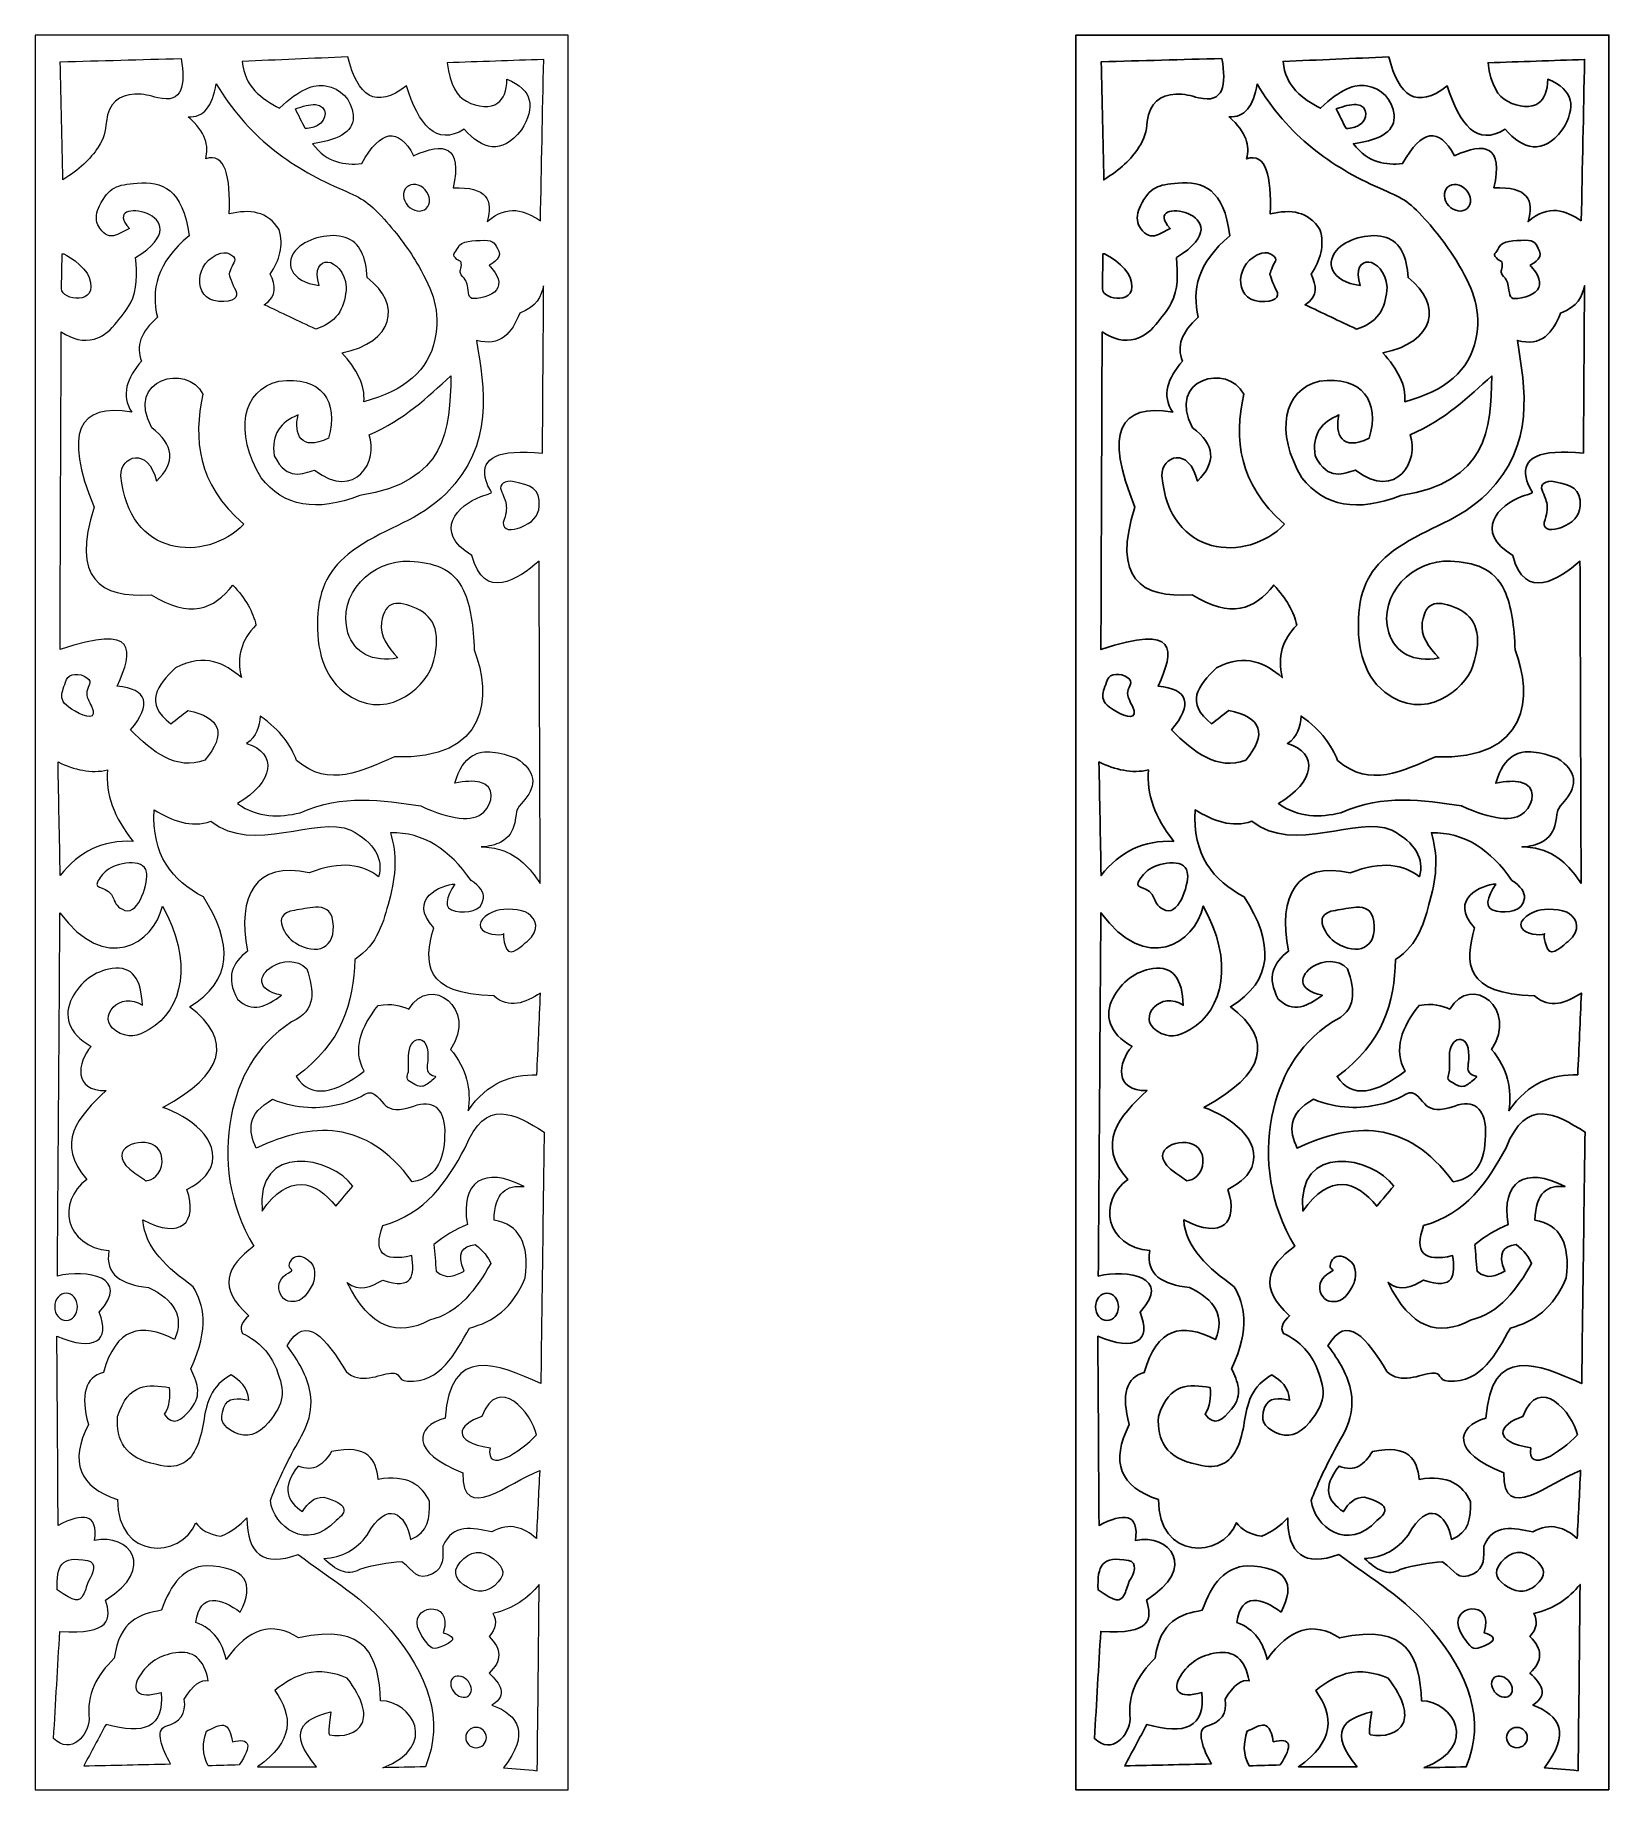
# Model space of a CAD drawing. Header units: centimetres. Extents: x -9.3 to 5.6, y -5.3 to 11.3.
import ezdxf

# ---------------------------------------------------------------- set-up
doc = ezdxf.new("R2010")
doc.units = ezdxf.units.CM
doc.header["$MEASUREMENT"] = 0
doc.layers.add('layer 1', color=7, linetype='Continuous')

msp = doc.modelspace()

# ---------------------------------------------------------------- linework, layer by layer
at = {"layer": 'layer 1', "color": 242, "lineweight": 9}
for points, knots in [([(-4.21995, -5.27974), (-4.21995, -5.27974), (-9.26853, -5.27974), (-9.26853, -5.27974), (-9.26853, -5.27974), (-9.26853, -5.27974), (-9.26853, 11.34319), (-9.26853, 11.34319), (-9.26853, 11.34319), (-9.26853, 11.34319), (-4.21995, 11.34319), (-4.21995, 11.34319), (-4.21995, 11.34319), (-4.21995, 11.34319), (-4.21995, -5.27974), (-4.21995, -5.27974)], [0, 0, 0, 0, 0.2, 0.2, 0.2, 0.2, 0.4, 0.4, 0.4, 0.4, 0.6, 0.6, 0.6, 0.6, 1, 1, 1, 1]), ([(-7.88561, 11.12144), (-8.26687, 11.11116), (-8.64816, 11.10086), (-9.02948, 11.09052), (-9.02948, 11.09052), (-9.0212, 10.71751), (-9.01296, 10.34446), (-9.00475, 9.97139), (-9.00475, 9.97139), (-8.85283, 10.07079), (-8.74344, 10.1671), (-8.67167, 10.28045), (-8.67167, 10.28045), (-8.61533, 10.3694), (-8.60392, 10.4266), (-8.59311, 10.52455), (-8.59311, 10.52455), (-8.57331, 10.70389), (-8.47261, 10.77543), (-8.32398, 10.78295), (-8.32398, 10.78295), (-8.23823, 10.78725), (-8.18571, 10.76841), (-8.10683, 10.74947), (-8.10683, 10.74947), (-7.86646, 10.69173), (-7.84341, 10.87104), (-7.88561, 11.12144)], [0, 0, 0, 0, 0.125, 0.125, 0.125, 0.125, 0.25, 0.25, 0.25, 0.25, 0.375, 0.375, 0.375, 0.375, 0.5, 0.5, 0.5, 0.5, 0.625, 0.625, 0.625, 0.625, 0.75, 0.75, 0.75, 0.75, 1, 1, 1, 1]), ([(-4.48158, 9.58317), (-4.63084, 9.68135), (-4.78631, 9.74611), (-4.98563, 9.57693), (-4.98563, 9.57693), (-4.9264, 9.77768), (-4.98653, 9.91078), (-5.30921, 9.89519), (-5.30921, 9.89519), (-5.21886, 10.2967), (-5.39106, 10.33207), (-5.68262, 10.201), (-5.68262, 10.201), (-5.82985, 10.47556), (-5.99368, 10.45056), (-6.17422, 10.12611), (-6.17422, 10.12611), (-6.33629, 10.11034), (-6.49544, 10.12892), (-6.64093, 10.31334), (-6.64093, 10.31334), (-6.35726, 10.35256), (-6.24157, 10.44796), (-6.25576, 10.58674), (-6.25576, 10.58674), (-6.27049, 10.73086), (-6.37175, 10.8406), (-6.51661, 10.86351), (-6.51661, 10.86351), (-6.62648, 10.88087), (-6.7622, 10.83346), (-6.95209, 10.65036), (-6.95209, 10.65036), (-7.12656, 10.74158), (-7.28224, 10.85168), (-7.30682, 11.09345), (-7.30682, 11.09345), (-6.97282, 11.108), (-6.63884, 11.12257), (-6.3049, 11.13715), (-6.3049, 11.13715), (-6.21361, 10.76476), (-6.04141, 10.63575), (-5.75105, 10.86253), (-5.75105, 10.86253), (-5.63381, 10.49214), (-5.46991, 10.28828), (-5.20344, 10.45065), (-5.20344, 10.45065), (-5.03017, 10.25918), (-4.85176, 10.20297), (-4.66202, 10.44441), (-4.66202, 10.44441), (-4.52874, 10.65917), (-4.55049, 10.82665), (-4.79895, 10.92495), (-4.79895, 10.92495), (-4.80077, 10.81109), (-4.83324, 10.73952), (-4.88375, 10.70108), (-4.88375, 10.70108), (-4.95756, 10.64495), (-5.06996, 10.65947), (-5.18158, 10.71581), (-5.18158, 10.71581), (-5.26898, 10.75989), (-5.3372, 10.86354), (-5.36522, 11.08096), (-5.36522, 11.08096), (-5.06028, 11.09136), (-4.75537, 11.10175), (-4.45045, 11.11218), (-4.45045, 11.11218), (-4.46085, 10.60248), (-4.47121, 10.09281), (-4.48158, 9.58317)], [0, 0, 0, 0, 0.05, 0.05, 0.05, 0.05, 0.1, 0.1, 0.1, 0.1, 0.15, 0.15, 0.15, 0.15, 0.2, 0.2, 0.2, 0.2, 0.25, 0.25, 0.25, 0.25, 0.3, 0.3, 0.3, 0.3, 0.35, 0.35, 0.35, 0.35, 0.4, 0.4, 0.4, 0.4, 0.45, 0.45, 0.45, 0.45, 0.5, 0.5, 0.5, 0.5, 0.55, 0.55, 0.55, 0.55, 0.6, 0.6, 0.6, 0.6, 0.65, 0.65, 0.65, 0.65, 0.7, 0.7, 0.7, 0.7, 0.75, 0.75, 0.75, 0.75, 0.8, 0.8, 0.8, 0.8, 0.85, 0.85, 0.85, 0.85, 0.9, 0.9, 0.9, 0.9, 1, 1, 1, 1]), ([(-7.55304, 10.88236), (-7.58611, 10.66727), (-7.67434, 10.56248), (-7.81781, 10.56795), (-7.81781, 10.56795), (-7.65086, 10.4232), (-7.62052, 10.29359), (-7.65233, 10.1708), (-7.65233, 10.1708), (-7.46609, 10.23296), (-7.4165, 10.00678), (-7.42893, 9.64954), (-7.42893, 9.64954), (-7.23313, 9.69649), (-7.06494, 9.67448), (-6.95732, 9.50061), (-6.95732, 9.50061), (-6.91048, 9.34761), (-6.9546, 9.2097), (-7.04005, 9.07864), (-7.04005, 9.07864), (-6.99295, 8.97382), (-6.96798, 8.87176), (-7.09797, 8.78905), (-7.09797, 8.78905), (-6.93527, 8.71183), (-6.77254, 8.63462), (-6.60981, 8.55738), (-6.60981, 8.55738), (-6.37488, 8.63444), (-6.33372, 8.78896), (-6.32022, 8.95453), (-6.32022, 8.95453), (-6.35009, 9.25472), (-6.67367, 9.28572), (-6.57671, 8.97107), (-6.57671, 8.97107), (-6.85474, 9.00635), (-6.91765, 9.19564), (-6.78031, 9.32488), (-6.78031, 9.32488), (-6.67576, 9.42321), (-6.46673, 9.47113), (-6.33032, 9.42638), (-6.33032, 9.42638), (-6.19002, 9.38029), (-6.13303, 9.23898), (-6.12165, 9.04554), (-6.12165, 9.04554), (-5.79128, 8.79045), (-5.86742, 8.43204), (-6.36159, 8.33398), (-6.36159, 8.33398), (-6.22508, 8.17955), (-6.13688, 8.02512), (-6.15474, 7.87064), (-6.15474, 7.87064), (-5.76649, 7.97079), (-5.54172, 8.16784), (-5.48055, 8.46185), (-5.48055, 8.46185), (-5.42499, 8.7288), (-5.50229, 8.92606), (-5.63414, 9.1545), (-5.63414, 9.1545), (-5.72115, 9.30532), (-5.83131, 9.45383), (-5.96268, 9.60019), (-5.96268, 9.60019), (-6.1215, 9.77723), (-6.1815, 9.80077), (-6.39143, 9.89265), (-6.39143, 9.89265), (-6.6231, 9.99409), (-6.83906, 10.11853), (-7.03235, 10.27582), (-7.03235, 10.27582), (-7.23275, 10.43891), (-7.40889, 10.63743), (-7.55304, 10.88236)], [0, 0, 0, 0, 0.04761905, 0.04761905, 0.04761905, 0.04761905, 0.0952381, 0.0952381, 0.0952381, 0.0952381, 0.14285714, 0.14285714, 0.14285714, 0.14285714, 0.19047619, 0.19047619, 0.19047619, 0.19047619, 0.23809524, 0.23809524, 0.23809524, 0.23809524, 0.28571429, 0.28571429, 0.28571429, 0.28571429, 0.33333333, 0.33333333, 0.33333333, 0.33333333, 0.38095238, 0.38095238, 0.38095238, 0.38095238, 0.42857143, 0.42857143, 0.42857143, 0.42857143, 0.47619048, 0.47619048, 0.47619048, 0.47619048, 0.52380952, 0.52380952, 0.52380952, 0.52380952, 0.57142857, 0.57142857, 0.57142857, 0.57142857, 0.61904762, 0.61904762, 0.61904762, 0.61904762, 0.66666667, 0.66666667, 0.66666667, 0.66666667, 0.71428571, 0.71428571, 0.71428571, 0.71428571, 0.76190476, 0.76190476, 0.76190476, 0.76190476, 0.80952381, 0.80952381, 0.80952381, 0.80952381, 0.85714286, 0.85714286, 0.85714286, 0.85714286, 0.9047619, 0.9047619, 0.9047619, 0.9047619, 1, 1, 1, 1]), ([(-6.70939, 10.45689), (-6.65742, 10.46137), (-6.6197, 10.47159), (-6.59236, 10.48596), (-6.59236, 10.48596), (-6.50159, 10.53375), (-6.4874, 10.67542), (-6.61357, 10.68438), (-6.61357, 10.68438), (-6.66593, 10.68809), (-6.73269, 10.66876), (-6.80274, 10.64412), (-6.80274, 10.64412), (-6.77161, 10.58169), (-6.74049, 10.51929), (-6.70939, 10.45689)], [0, 0, 0, 0, 0.2, 0.2, 0.2, 0.2, 0.4, 0.4, 0.4, 0.4, 0.6, 0.6, 0.6, 0.6, 1, 1, 1, 1]), ([(-9.02088, 8.53172), (-9.0247, 7.52866), (-9.02855, 6.52556), (-9.03241, 5.52244), (-9.03241, 5.52244), (-8.29238, 5.77377), (-8.33554, 5.51184), (-8.49051, 5.17655), (-8.49051, 5.17655), (-8.20229, 5.14584), (-8.16006, 5.00749), (-8.36368, 4.76148), (-8.36368, 4.76148), (-8.15241, 4.5497), (-7.93346, 4.37645), (-7.66036, 4.47323), (-7.66036, 4.47323), (-7.45286, 4.72309), (-7.50668, 4.88066), (-7.82178, 4.94595), (-7.82178, 4.94595), (-7.87561, 4.90369), (-7.9294, 4.86142), (-7.9832, 4.81913), (-7.9832, 4.81913), (-8.23796, 5.01522), (-8.11453, 5.18432), (-7.93708, 5.3495), (-7.93708, 5.3495), (-7.65245, 5.49242), (-7.47577, 5.39224), (-7.31447, 5.25726), (-7.31447, 5.25726), (-7.36062, 5.45329), (-7.31453, 5.61859), (-7.17611, 5.75304), (-7.17611, 5.75304), (-7.20305, 5.8799), (-7.27609, 6.00675), (-7.39518, 6.13352), (-7.39518, 6.13352), (-7.57198, 5.90101), (-7.80649, 5.81266), (-8.16767, 6.04128), (-8.16767, 6.04128), (-8.65781, 6.00858), (-8.92688, 6.19691), (-8.70957, 6.87143), (-8.70957, 6.87143), (-9.00266, 7.58344), (-8.85856, 7.85827), (-8.35215, 7.77075), (-8.35215, 7.77075), (-8.45983, 7.93223), (-8.39836, 8.09365), (-8.25991, 8.255), (-8.25991, 8.255), (-8.31759, 8.39345), (-8.26765, 8.53172), (-8.11002, 8.67007), (-8.11002, 8.67007), (-8.17162, 8.92758), (-8.11782, 9.18503), (-7.81025, 9.44257), (-7.81025, 9.44257), (-7.8679, 9.88778), (-8.06659, 9.96278), (-8.30185, 9.94197), (-8.30185, 9.94197), (-8.49487, 9.92491), (-8.56781, 9.90532), (-8.65796, 9.72499), (-8.65796, 9.72499), (-8.68774, 9.66546), (-8.69825, 9.60587), (-8.67498, 9.54634), (-8.67498, 9.54634), (-8.57513, 9.36255), (-8.47518, 9.46581), (-8.37521, 9.51175), (-8.37521, 9.51175), (-8.52961, 9.67508), (-8.34558, 9.71035), (-8.20776, 9.65262), (-8.20776, 9.65262), (-8.06994, 9.59485), (-7.9783, 9.444), (-8.31756, 9.23503), (-8.31756, 9.23503), (-8.30236, 9.08195), (-8.29958, 8.93251), (-8.36529, 8.80338), (-8.36529, 8.80338), (-8.39916, 8.73671), (-8.46488, 8.65959), (-8.51324, 8.6003), (-8.51324, 8.6003), (-8.57632, 8.52303), (-8.64177, 8.48109), (-8.70912, 8.46296), (-8.70912, 8.46296), (-8.8097, 8.43592), (-8.91314, 8.45973), (-9.02088, 8.53172)], [0, 0, 0, 0, 0.03703704, 0.03703704, 0.03703704, 0.03703704, 0.07407407, 0.07407407, 0.07407407, 0.07407407, 0.11111111, 0.11111111, 0.11111111, 0.11111111, 0.14814815, 0.14814815, 0.14814815, 0.14814815, 0.18518519, 0.18518519, 0.18518519, 0.18518519, 0.22222222, 0.22222222, 0.22222222, 0.22222222, 0.25925926, 0.25925926, 0.25925926, 0.25925926, 0.2962963, 0.2962963, 0.2962963, 0.2962963, 0.33333333, 0.33333333, 0.33333333, 0.33333333, 0.37037037, 0.37037037, 0.37037037, 0.37037037, 0.40740741, 0.40740741, 0.40740741, 0.40740741, 0.44444444, 0.44444444, 0.44444444, 0.44444444, 0.48148148, 0.48148148, 0.48148148, 0.48148148, 0.51851852, 0.51851852, 0.51851852, 0.51851852, 0.55555556, 0.55555556, 0.55555556, 0.55555556, 0.59259259, 0.59259259, 0.59259259, 0.59259259, 0.62962963, 0.62962963, 0.62962963, 0.62962963, 0.66666667, 0.66666667, 0.66666667, 0.66666667, 0.7037037, 0.7037037, 0.7037037, 0.7037037, 0.74074074, 0.74074074, 0.74074074, 0.74074074, 0.77777778, 0.77777778, 0.77777778, 0.77777778, 0.81481481, 0.81481481, 0.81481481, 0.81481481, 0.85185185, 0.85185185, 0.85185185, 0.85185185, 0.88888889, 0.88888889, 0.88888889, 0.88888889, 0.92592593, 0.92592593, 0.92592593, 0.92592593, 1, 1, 1, 1]), ([(-5.56242, 9.70145), (-5.60752, 9.66002), (-5.68596, 9.67155), (-5.73707, 9.72717), (-5.73707, 9.72717), (-5.78812, 9.78276), (-5.79296, 9.86188), (-5.74785, 9.90334), (-5.74785, 9.90334), (-5.70272, 9.94477), (-5.62428, 9.93324), (-5.5732, 9.87766), (-5.5732, 9.87766), (-5.52213, 9.82207), (-5.51729, 9.74291), (-5.56242, 9.70145)], [0, 0, 0, 0, 0.2, 0.2, 0.2, 0.2, 0.4, 0.4, 0.4, 0.4, 0.6, 0.6, 0.6, 0.6, 1, 1, 1, 1]), ([(-4.96786, 9.16081), (-4.96786, 9.16081), (-4.84073, 9.22437), (-4.87649, 9.29588), (-4.87649, 9.29588), (-4.91224, 9.36739), (-4.91622, 9.39917), (-5.01553, 9.39917), (-5.01553, 9.39917), (-5.11485, 9.39917), (-5.23403, 9.3952), (-5.26184, 9.33163), (-5.26184, 9.33163), (-5.28965, 9.26807), (-5.3254, 9.27602), (-5.28568, 9.23232), (-5.28568, 9.23232), (-5.24595, 9.18862), (-5.23006, 9.21643), (-5.23006, 9.16478), (-5.23006, 9.16478), (-5.23006, 9.11314), (-5.26184, 9.10519), (-5.21814, 9.05752), (-5.21814, 9.05752), (-5.17444, 9.00984), (-5.17841, 8.99395), (-5.1665, 8.92642), (-5.1665, 8.92642), (-5.15458, 8.85888), (-5.15855, 8.83107), (-5.04731, 8.85491), (-5.04731, 8.85491), (-4.93608, 8.87875), (-4.86854, 8.92642), (-4.87649, 9.00587), (-4.87649, 9.00587), (-4.88443, 9.08533), (-4.96786, 9.16081), (-4.96786, 9.16081)], [0, 0, 0, 0, 0.09090909, 0.09090909, 0.09090909, 0.09090909, 0.18181818, 0.18181818, 0.18181818, 0.18181818, 0.27272727, 0.27272727, 0.27272727, 0.27272727, 0.36363636, 0.36363636, 0.36363636, 0.36363636, 0.45454545, 0.45454545, 0.45454545, 0.45454545, 0.54545455, 0.54545455, 0.54545455, 0.54545455, 0.63636364, 0.63636364, 0.63636364, 0.63636364, 0.72727273, 0.72727273, 0.72727273, 0.72727273, 0.81818182, 0.81818182, 0.81818182, 0.81818182, 1, 1, 1, 1]), ([(-9.01335, 9.27189), (-9.01335, 9.27189), (-9.01873, 8.93855), (-9.01873, 8.93855), (-9.01873, 8.93855), (-9.0204, 8.83325), (-8.65957, 8.77265), (-8.75527, 9.04608), (-8.75527, 9.04608), (-8.79291, 9.15361), (-8.99184, 9.28265), (-9.01335, 9.27189)], [0, 0, 0, 0, 0.25, 0.25, 0.25, 0.25, 0.5, 0.5, 0.5, 0.5, 1, 1, 1, 1]), ([(-7.43263, 9.07834), (-7.43263, 9.07834), (-7.40038, 9.16974), (-7.37887, 9.202), (-7.37887, 9.202), (-7.35736, 9.23426), (-7.43263, 9.29878), (-7.50791, 9.27727), (-7.50791, 9.27727), (-7.75756, 9.20594), (-7.78734, 8.83935), (-7.52941, 8.82026), (-7.52941, 8.82026), (-7.38425, 8.80951), (-7.33586, 8.86327), (-7.36812, 8.92242), (-7.36812, 8.92242), (-7.40038, 8.98156), (-7.43263, 9.07834), (-7.43263, 9.07834)], [0, 0, 0, 0, 0.16666667, 0.16666667, 0.16666667, 0.16666667, 0.33333333, 0.33333333, 0.33333333, 0.33333333, 0.5, 0.5, 0.5, 0.5, 0.66666667, 0.66666667, 0.66666667, 0.66666667, 1, 1, 1, 1]), ([(-4.48319, 3.30789), (-4.57913, 3.45568), (-4.69485, 3.57003), (-4.84719, 3.62212), (-4.84719, 3.62212), (-4.90681, 3.64249), (-4.97204, 3.65336), (-5.04391, 3.65294), (-5.04391, 3.65294), (-4.96753, 3.65749), (-4.90594, 3.67284), (-4.85776, 3.69793), (-4.85776, 3.69793), (-4.78264, 3.73709), (-4.74007, 3.80002), (-4.72481, 3.88267), (-4.72481, 3.88267), (-4.69793, 4.0282), (-4.72654, 3.98172), (-4.62848, 4.10231), (-4.62848, 4.10231), (-4.5191, 4.23675), (-4.51757, 4.36815), (-4.70964, 4.49402), (-4.70964, 4.49402), (-4.86535, 4.55066), (-5.01386, 4.58518), (-5.12835, 4.51478), (-5.12835, 4.51478), (-5.19705, 4.47255), (-5.25354, 4.39249), (-5.29192, 4.2568), (-5.29192, 4.2568), (-5.19413, 4.27537), (-5.11428, 4.27974), (-5.0561, 4.26707), (-5.0561, 4.26707), (-4.90424, 4.23403), (-4.92948, 4.06599), (-5.01855, 3.98208), (-5.01855, 3.98208), (-5.12492, 3.88178), (-5.33257, 3.91272), (-5.61541, 4.04113), (-5.61541, 4.04113), (-5.98451, 4.09496), (-6.35206, 4.15802), (-6.75841, 3.97644), (-6.75841, 3.97644), (-6.95591, 3.93074), (-7.15356, 3.92521), (-7.35148, 4.0627), (-7.35148, 4.0627), (-7.00287, 4.27059), (-6.96646, 4.53721), (-7.26521, 4.6342), (-7.26521, 4.6342), (-7.16569, 4.69627), (-7.14508, 4.79218), (-7.13582, 4.89299), (-7.13582, 4.89299), (-6.93805, 4.75276), (-6.84727, 4.61258), (-6.79076, 4.47246), (-6.79076, 4.47246), (-6.48158, 4.20506), (-6.17248, 4.37654), (-5.86342, 4.5048), (-5.86342, 4.5048), (-4.97389, 4.47314), (-4.94023, 5.08515), (-5.10861, 5.51841), (-5.10861, 5.51841), (-5.11649, 5.73763), (-5.14167, 5.93545), (-5.20882, 6.08128), (-5.20882, 6.08128), (-5.30915, 6.29927), (-5.50068, 6.34673), (-5.71969, 6.35958), (-5.71969, 6.35958), (-6.07451, 6.38043), (-6.41455, 6.042), (-6.30454, 5.6821), (-6.30454, 5.6821), (-6.24599, 5.49054), (-6.07033, 5.39744), (-5.83107, 5.44293), (-5.83107, 5.44293), (-5.92791, 5.54586), (-6.0059, 5.65238), (-5.98765, 5.77729), (-5.98765, 5.77729), (-5.95551, 5.9974), (-5.82871, 5.98599), (-5.6555, 5.91039), (-5.6555, 5.91039), (-5.47553, 5.83178), (-5.41424, 5.66014), (-5.50758, 5.36745), (-5.50758, 5.36745), (-5.58811, 5.13969), (-5.96997, 4.82797), (-6.34176, 5.118), (-6.34176, 5.118), (-6.56456, 5.29173), (-6.61062, 5.59822), (-6.58896, 5.8695), (-6.58896, 5.8695), (-6.5665, 6.15067), (-6.44971, 6.32986), (-6.22132, 6.4862), (-6.22132, 6.4862), (-5.93081, 6.68501), (-5.63193, 6.74314), (-5.37116, 7.00456), (-5.37116, 7.00456), (-4.91535, 7.46142), (-5.01317, 7.99824), (-5.08704, 8.4514), (-5.08704, 8.4514), (-4.85824, 8.38643), (-4.75133, 8.52135), (-4.67729, 8.71019), (-4.67729, 8.71019), (-4.51363, 8.76993), (-4.47342, 8.86677), (-4.45084, 8.96898), (-4.45084, 8.96898), (-4.45446, 8.44058), (-4.45804, 7.91222), (-4.46163, 7.38388), (-4.46163, 7.38388), (-4.88479, 7.42375), (-5.04328, 7.33632), (-5.00379, 7.15349), (-5.00379, 7.15349), (-4.96443, 6.97128), (-4.87583, 7.0338), (-5.04723, 6.97116), (-5.04723, 6.97116), (-5.26115, 6.89293), (-5.50946, 6.64236), (-5.13017, 6.4134), (-5.13017, 6.4134), (-5.01727, 5.9736), (-4.6941, 6.18896), (-4.49398, 6.35949), (-4.49398, 6.35949), (-4.49036, 5.34227), (-4.48678, 4.32508), (-4.48319, 3.30789)], [0, 0, 0, 0, 0.02564103, 0.02564103, 0.02564103, 0.02564103, 0.05128205, 0.05128205, 0.05128205, 0.05128205, 0.07692308, 0.07692308, 0.07692308, 0.07692308, 0.1025641, 0.1025641, 0.1025641, 0.1025641, 0.12820513, 0.12820513, 0.12820513, 0.12820513, 0.15384615, 0.15384615, 0.15384615, 0.15384615, 0.17948718, 0.17948718, 0.17948718, 0.17948718, 0.20512821, 0.20512821, 0.20512821, 0.20512821, 0.23076923, 0.23076923, 0.23076923, 0.23076923, 0.25641026, 0.25641026, 0.25641026, 0.25641026, 0.28205128, 0.28205128, 0.28205128, 0.28205128, 0.30769231, 0.30769231, 0.30769231, 0.30769231, 0.33333333, 0.33333333, 0.33333333, 0.33333333, 0.35897436, 0.35897436, 0.35897436, 0.35897436, 0.38461538, 0.38461538, 0.38461538, 0.38461538, 0.41025641, 0.41025641, 0.41025641, 0.41025641, 0.43589744, 0.43589744, 0.43589744, 0.43589744, 0.46153846, 0.46153846, 0.46153846, 0.46153846, 0.48717949, 0.48717949, 0.48717949, 0.48717949, 0.51282051, 0.51282051, 0.51282051, 0.51282051, 0.53846154, 0.53846154, 0.53846154, 0.53846154, 0.56410256, 0.56410256, 0.56410256, 0.56410256, 0.58974359, 0.58974359, 0.58974359, 0.58974359, 0.61538462, 0.61538462, 0.61538462, 0.61538462, 0.64102564, 0.64102564, 0.64102564, 0.64102564, 0.66666667, 0.66666667, 0.66666667, 0.66666667, 0.69230769, 0.69230769, 0.69230769, 0.69230769, 0.71794872, 0.71794872, 0.71794872, 0.71794872, 0.74358974, 0.74358974, 0.74358974, 0.74358974, 0.76923077, 0.76923077, 0.76923077, 0.76923077, 0.79487179, 0.79487179, 0.79487179, 0.79487179, 0.82051282, 0.82051282, 0.82051282, 0.82051282, 0.84615385, 0.84615385, 0.84615385, 0.84615385, 0.87179487, 0.87179487, 0.87179487, 0.87179487, 0.8974359, 0.8974359, 0.8974359, 0.8974359, 0.92307692, 0.92307692, 0.92307692, 0.92307692, 0.94871795, 0.94871795, 0.94871795, 0.94871795, 1, 1, 1, 1]), ([(-7.29204, 6.70959), (-7.73868, 7.09934), (-7.76766, 7.51611), (-7.67966, 7.94056), (-7.67966, 7.94056), (-7.82545, 8.23971), (-8.41655, 8.0906), (-8.16418, 7.6231), (-8.16418, 7.6231), (-7.95094, 7.46327), (-7.93582, 7.2948), (-8.11896, 7.11774), (-8.11896, 7.11774), (-8.19518, 7.44971), (-8.461, 7.35932), (-8.4549, 7.16959), (-8.4549, 7.16959), (-8.38734, 6.39091), (-7.65346, 6.33998), (-7.29204, 6.70959)], [0, 0, 0, 0, 0.16666667, 0.16666667, 0.16666667, 0.16666667, 0.33333333, 0.33333333, 0.33333333, 0.33333333, 0.5, 0.5, 0.5, 0.5, 0.66666667, 0.66666667, 0.66666667, 0.66666667, 1, 1, 1, 1]), ([(-5.32979, 8.11578), (-5.55215, 7.91153), (-5.76724, 7.70384), (-6.10342, 7.55646), (-6.10342, 7.55646), (-6.01289, 7.3178), (-6.22906, 6.92501), (-6.62092, 7.22192), (-6.62092, 7.22192), (-6.73198, 7.19346), (-6.87843, 7.11006), (-7.00251, 7.35783), (-7.00251, 7.35783), (-7.03426, 7.56304), (-6.94104, 7.67893), (-6.77774, 7.74465), (-6.77774, 7.74465), (-6.81911, 7.5645), (-6.75303, 7.39508), (-6.49024, 7.5251), (-6.49024, 7.5251), (-6.38611, 7.8738), (-6.55604, 8.12014), (-6.96069, 8.06351), (-6.96069, 8.06351), (-7.30533, 7.98549), (-7.38723, 7.58167), (-7.12796, 7.14874), (-7.12796, 7.14874), (-6.91365, 6.87695), (-6.60171, 6.82122), (-6.19229, 6.98147), (-6.19229, 6.98147), (-5.36904, 7.11027), (-5.33663, 7.60709), (-5.32979, 8.11578)], [0, 0, 0, 0, 0.1, 0.1, 0.1, 0.1, 0.2, 0.2, 0.2, 0.2, 0.3, 0.3, 0.3, 0.3, 0.4, 0.4, 0.4, 0.4, 0.5, 0.5, 0.5, 0.5, 0.6, 0.6, 0.6, 0.6, 0.7, 0.7, 0.7, 0.7, 0.8, 0.8, 0.8, 0.8, 1, 1, 1, 1]), ([(-4.85346, 7.03201), (-4.87482, 7.08518), (-4.82201, 7.13121), (-4.73072, 7.11215), (-4.73072, 7.11215), (-4.58027, 7.08073), (-4.48024, 7.04838), (-4.4923, 6.88203), (-4.4923, 6.88203), (-4.49932, 6.78567), (-4.55918, 6.7219), (-4.66982, 6.67978), (-4.66982, 6.67978), (-4.75348, 6.64797), (-4.83981, 6.64546), (-4.83354, 6.7276), (-4.83354, 6.7276), (-4.80585, 6.80282), (-4.79984, 6.8515), (-4.80624, 6.89511), (-4.80624, 6.89511), (-4.81263, 6.9387), (-4.83145, 6.9772), (-4.85346, 7.03201)], [0, 0, 0, 0, 0.14285714, 0.14285714, 0.14285714, 0.14285714, 0.28571429, 0.28571429, 0.28571429, 0.28571429, 0.42857143, 0.42857143, 0.42857143, 0.42857143, 0.57142857, 0.57142857, 0.57142857, 0.57142857, 0.71428571, 0.71428571, 0.71428571, 0.71428571, 1, 1, 1, 1]), ([(-8.77714, 5.25502), (-8.84515, 5.30412), (-8.9485, 5.29869), (-8.97028, 5.23865), (-8.97028, 5.23865), (-8.99432, 5.17237), (-9.01436, 5.1252), (-9.01511, 5.085), (-9.01511, 5.085), (-9.01607, 5.03326), (-8.98518, 4.993), (-8.88987, 4.93828), (-8.88987, 4.93828), (-8.78971, 4.88075), (-8.67095, 4.85055), (-8.73362, 4.98493), (-8.73362, 4.98493), (-8.74634, 5.00793), (-8.75727, 5.03069), (-8.76624, 5.05113), (-8.76624, 5.05113), (-8.77896, 5.08013), (-8.78099, 5.10379), (-8.77812, 5.12383), (-8.77812, 5.12383), (-8.76955, 5.1839), (-8.71686, 5.2115), (-8.77714, 5.25502)], [0, 0, 0, 0, 0.125, 0.125, 0.125, 0.125, 0.25, 0.25, 0.25, 0.25, 0.375, 0.375, 0.375, 0.375, 0.5, 0.5, 0.5, 0.5, 0.625, 0.625, 0.625, 0.625, 0.75, 0.75, 0.75, 0.75, 1, 1, 1, 1]), ([(-8.34047, 3.70587), (-8.52211, 3.93124), (-8.60261, 4.15661), (-8.58197, 4.38207), (-8.58197, 4.38207), (-8.73831, 4.34518), (-8.89471, 4.38428), (-9.05116, 4.45797), (-9.05116, 4.45797), (-9.04423, 4.09914), (-9.03733, 3.74034), (-9.03046, 3.38158), (-9.03046, 3.38158), (-8.85564, 3.60933), (-8.62561, 3.71743), (-8.34047, 3.70587)], [0, 0, 0, 0, 0.2, 0.2, 0.2, 0.2, 0.4, 0.4, 0.4, 0.4, 0.6, 0.6, 0.6, 0.6, 1, 1, 1, 1]), ([(-6.01381, 3.3702), (-5.96632, 3.54284), (-6.0539, 3.69019), (-6.27667, 3.81227), (-6.27667, 3.81227), (-6.60637, 3.9552), (-7.19624, 3.5777), (-7.60289, 3.89591), (-7.60289, 3.89591), (-7.79206, 3.8313), (-7.96814, 3.89883), (-8.14055, 4.00344), (-8.14055, 4.00344), (-8.1657, 3.57654), (-7.97026, 3.33558), (-7.67458, 3.17903), (-7.67458, 3.17903), (-7.39404, 2.74206), (-7.39461, 2.38356), (-7.80601, 2.13956), (-7.80601, 2.13956), (-7.39082, 1.82099), (-7.47445, 1.50237), (-8.05692, 1.18372), (-8.05692, 1.18372), (-7.81843, 1.1068), (-7.50032, 0.87681), (-7.60358, 0.61753), (-7.60358, 0.61753), (-7.62963, 0.55212), (-7.69307, 0.48076), (-7.8299, 0.4071), (-7.8299, 0.4071), (-7.72605, 0.09735), (-7.88262, -0.07186), (-8.24808, 0.12035), (-8.24808, 0.12035), (-8.22852, -0.14905), (-8.01331, -0.33678), (-7.77016, -0.51289), (-7.77016, -0.51289), (-7.67327, -0.68763), (-7.61132, -0.89039), (-7.79406, -1.28951), (-7.79406, -1.28951), (-7.74074, -1.41105), (-7.67679, -1.53131), (-7.79406, -1.67185), (-7.79406, -1.67185), (-7.87767, -1.77185), (-7.96127, -1.84384), (-8.04497, -1.71964), (-8.04497, -1.71964), (-7.99404, -1.64765), (-7.9921, -1.55933), (-7.99718, -1.46873), (-7.99718, -1.46873), (-8.19264, -1.43752), (-8.38522, -1.41753), (-8.48704, -1.74353), (-8.48704, -1.74353), (-8.50165, -1.96818), (-8.41762, -2.14044), (-8.11666, -2.19756), (-8.11666, -2.19756), (-7.91444, -2.25165), (-7.8115, -2.17775), (-7.74782, -2.05325), (-7.74782, -2.05325), (-7.66308, -1.88766), (-7.68253, -1.7064), (-7.60761, -1.54977), (-7.60761, -1.54977), (-7.56579, -1.46231), (-7.5005, -1.39543), (-7.41173, -1.34925), (-7.41173, -1.34925), (-7.328, -1.40084), (-7.25356, -1.46183), (-7.24445, -1.58821), (-7.24445, -1.58821), (-7.3458, -1.5693), (-7.44449, -1.55532), (-7.48132, -1.65778), (-7.48132, -1.65778), (-7.52592, -1.78204), (-7.49046, -1.8352), (-7.37932, -1.89255), (-7.37932, -1.89255), (-7.26605, -1.95095), (-7.15852, -1.91941), (-7.05687, -1.79784), (-7.05687, -1.79784), (-6.90615, -1.61769), (-6.89614, -1.51126), (-6.98297, -1.29253), (-6.98297, -1.29253), (-7.03994, -1.14906), (-7.13964, -1.032), (-7.30419, -0.95497), (-7.30419, -0.95497), (-7.33645, -0.89917), (-7.30491, -0.8434), (-7.24445, -0.7877), (-7.24445, -0.7877), (-7.54178, -0.52669), (-7.45623, -0.31698), (-7.19666, -0.13056), (-7.19666, -0.13056), (-7.43595, 0.27968), (-7.48792, 0.68991), (-7.41173, 1.10008), (-7.41173, 1.10008), (-7.34025, 1.45518), (-7.18322, 1.76995), (-6.83822, 1.99618), (-6.83822, 1.99618), (-6.59858, 2.10294), (-6.62749, 2.29443), (-6.69485, 2.49799), (-6.69485, 2.49799), (-6.78688, 2.59459), (-6.92918, 2.57733), (-7.02357, 2.51932), (-7.02357, 2.51932), (-7.1463, 2.44393), (-7.18815, 2.29963), (-6.93381, 2.24709), (-6.93381, 2.24709), (-7.07318, 2.14431), (-7.21252, 2.07181), (-7.35199, 2.21124), (-7.35199, 2.21124), (-7.46492, 2.41693), (-7.40085, 2.55624), (-7.2564, 2.66527), (-7.2564, 2.66527), (-7.35847, 3.19313), (-7.18065, 3.52017), (-6.67095, 3.40604), (-6.67095, 3.40604), (-6.36634, 3.52704), (-6.1663, 3.48555), (-6.01381, 3.3702)], [0, 0, 0, 0, 0.02702703, 0.02702703, 0.02702703, 0.02702703, 0.05405405, 0.05405405, 0.05405405, 0.05405405, 0.08108108, 0.08108108, 0.08108108, 0.08108108, 0.10810811, 0.10810811, 0.10810811, 0.10810811, 0.13513514, 0.13513514, 0.13513514, 0.13513514, 0.16216216, 0.16216216, 0.16216216, 0.16216216, 0.18918919, 0.18918919, 0.18918919, 0.18918919, 0.21621622, 0.21621622, 0.21621622, 0.21621622, 0.24324324, 0.24324324, 0.24324324, 0.24324324, 0.27027027, 0.27027027, 0.27027027, 0.27027027, 0.2972973, 0.2972973, 0.2972973, 0.2972973, 0.32432432, 0.32432432, 0.32432432, 0.32432432, 0.35135135, 0.35135135, 0.35135135, 0.35135135, 0.37837838, 0.37837838, 0.37837838, 0.37837838, 0.40540541, 0.40540541, 0.40540541, 0.40540541, 0.43243243, 0.43243243, 0.43243243, 0.43243243, 0.45945946, 0.45945946, 0.45945946, 0.45945946, 0.48648649, 0.48648649, 0.48648649, 0.48648649, 0.51351351, 0.51351351, 0.51351351, 0.51351351, 0.54054054, 0.54054054, 0.54054054, 0.54054054, 0.56756757, 0.56756757, 0.56756757, 0.56756757, 0.59459459, 0.59459459, 0.59459459, 0.59459459, 0.62162162, 0.62162162, 0.62162162, 0.62162162, 0.64864865, 0.64864865, 0.64864865, 0.64864865, 0.67567568, 0.67567568, 0.67567568, 0.67567568, 0.7027027, 0.7027027, 0.7027027, 0.7027027, 0.72972973, 0.72972973, 0.72972973, 0.72972973, 0.75675676, 0.75675676, 0.75675676, 0.75675676, 0.78378378, 0.78378378, 0.78378378, 0.78378378, 0.81081081, 0.81081081, 0.81081081, 0.81081081, 0.83783784, 0.83783784, 0.83783784, 0.83783784, 0.86486486, 0.86486486, 0.86486486, 0.86486486, 0.89189189, 0.89189189, 0.89189189, 0.89189189, 0.91891892, 0.91891892, 0.91891892, 0.91891892, 0.94594595, 0.94594595, 0.94594595, 0.94594595, 1, 1, 1, 1]), ([(-4.51506, 1.49293), (-4.75593, 1.49849), (-4.981, 1.42519), (-5.16647, 1.15337), (-5.16647, 1.15337), (-5.13669, 1.35601), (-5.17764, 1.55139), (-5.33278, 1.73548), (-5.33278, 1.73548), (-5.07187, 2.11545), (-5.52338, 2.46114), (-5.72778, 2.11662), (-5.72778, 2.11662), (-5.80392, 2.14899), (-5.88696, 2.17444), (-6.01883, 2.15126), (-6.01883, 2.15126), (-6.18398, 1.94334), (-6.26254, 1.73542), (-6.1505, 1.52758), (-6.1505, 1.52758), (-6.42187, 1.32539), (-6.65285, 1.25609), (-6.79497, 1.47907), (-6.79497, 1.47907), (-6.35747, 1.79369), (-6.25245, 2.18063), (-6.24059, 2.58784), (-6.24059, 2.58784), (-6.0208, 2.72746), (-5.96704, 2.94966), (-5.91507, 3.14286), (-5.91507, 3.14286), (-5.84523, 3.40255), (-5.84156, 3.57433), (-5.90103, 3.7867), (-5.90103, 3.7867), (-5.58802, 3.7936), (-5.34082, 3.62493), (-5.13875, 3.33626), (-5.13875, 3.33626), (-5.05371, 3.28002), (-5.01422, 3.22374), (-5.0204, 3.16753), (-5.0204, 3.16753), (-5.03483, 3.03562), (-5.18125, 3.02651), (-5.28433, 3.04509), (-5.28433, 3.04509), (-5.41164, 3.06803), (-5.3729, 3.1741), (-5.2912, 3.30161), (-5.2912, 3.30161), (-5.41911, 3.29483), (-5.74514, 3.16418), (-5.49217, 2.88583), (-5.49217, 2.88583), (-5.58796, 2.55269), (-5.58868, 2.25901), (-4.92392, 2.24135), (-4.92392, 2.24135), (-4.77604, 2.11139), (-4.62821, 2.1763), (-4.48041, 2.26907), (-4.48041, 2.26907), (-4.49197, 2.01034), (-4.50353, 1.75164), (-4.51506, 1.49293)], [0, 0, 0, 0, 0.05555556, 0.05555556, 0.05555556, 0.05555556, 0.11111111, 0.11111111, 0.11111111, 0.11111111, 0.16666667, 0.16666667, 0.16666667, 0.16666667, 0.22222222, 0.22222222, 0.22222222, 0.22222222, 0.27777778, 0.27777778, 0.27777778, 0.27777778, 0.33333333, 0.33333333, 0.33333333, 0.33333333, 0.38888889, 0.38888889, 0.38888889, 0.38888889, 0.44444444, 0.44444444, 0.44444444, 0.44444444, 0.5, 0.5, 0.5, 0.5, 0.55555556, 0.55555556, 0.55555556, 0.55555556, 0.61111111, 0.61111111, 0.61111111, 0.61111111, 0.66666667, 0.66666667, 0.66666667, 0.66666667, 0.72222222, 0.72222222, 0.72222222, 0.72222222, 0.77777778, 0.77777778, 0.77777778, 0.77777778, 0.83333333, 0.83333333, 0.83333333, 0.83333333, 0.88888889, 0.88888889, 0.88888889, 0.88888889, 1, 1, 1, 1]), ([(-8.41721, 3.05196), (-8.48907, 3.07616), (-8.50944, 3.11917), (-8.5239, 3.15937), (-8.5239, 3.15937), (-8.57178, 3.29265), (-8.71405, 3.2488), (-8.67866, 3.31972), (-8.67866, 3.31972), (-8.66026, 3.35664), (-8.6283, 3.39705), (-8.58997, 3.42997), (-8.58997, 3.42997), (-8.50664, 3.50147), (-8.23572, 3.55602), (-8.21376, 3.41318), (-8.21376, 3.41318), (-8.2025, 3.37572), (-8.2192, 3.27393), (-8.25582, 3.18718), (-8.25582, 3.18718), (-8.29241, 3.10053), (-8.34889, 3.02893), (-8.41721, 3.05196)], [0, 0, 0, 0, 0.14285714, 0.14285714, 0.14285714, 0.14285714, 0.28571429, 0.28571429, 0.28571429, 0.28571429, 0.42857143, 0.42857143, 0.42857143, 0.42857143, 0.57142857, 0.57142857, 0.57142857, 0.57142857, 0.71428571, 0.71428571, 0.71428571, 0.71428571, 1, 1, 1, 1]), ([(-5.97343, -5.07015), (-5.8394, -5.06713), (-5.70535, -5.06408), (-5.57126, -5.061), (-5.57126, -5.061), (-5.3852, -4.6132), (-5.54859, -4.18474), (-5.89759, -3.76653), (-5.89759, -3.76653), (-6.14151, -3.47426), (-6.47235, -3.2752), (-6.77777, -3.05016), (-6.77777, -3.05016), (-7.10475, -3.17012), (-7.26112, -3.04712), (-7.2622, -2.70283), (-7.2622, -2.70283), (-7.33063, -2.77464), (-7.40889, -2.83653), (-7.50898, -2.8765), (-7.50898, -2.8765), (-7.62822, -2.86061), (-7.69854, -2.81204), (-7.74663, -2.74854), (-7.74663, -2.74854), (-7.89045, -3.09562), (-8.48994, -3.10267), (-8.48698, -2.52917), (-8.48698, -2.52917), (-8.8522, -2.4108), (-8.9445, -2.17369), (-8.76388, -1.81785), (-8.76388, -1.81785), (-8.84091, -1.53498), (-8.79339, -1.37082), (-8.62128, -1.32523), (-8.62128, -1.32523), (-8.50475, -0.90416), (-8.26436, -0.84648), (-7.94717, -1.01411), (-7.94717, -1.01411), (-7.8515, -0.79304), (-7.95449, -0.63557), (-8.19348, -0.52149), (-8.19348, -0.52149), (-8.44764, -0.49273), (-8.60969, -0.40115), (-8.56942, -0.17148), (-8.56942, -0.17148), (-8.98115, -0.13244), (-9.07154, 0.28702), (-8.77684, 0.50262), (-8.77684, 0.50262), (-9.08265, 0.84472), (-8.86131, 1.09868), (-8.59535, 1.34526), (-8.59535, 1.34526), (-8.9111, 1.33767), (-8.87021, 1.61026), (-8.73747, 1.76337), (-8.73747, 1.76337), (-8.95755, 1.88766), (-9.00469, 2.05646), (-8.9169, 2.22352), (-8.9169, 2.22352), (-8.83736, 2.37487), (-8.70862, 2.47532), (-8.53934, 2.50059), (-8.53934, 2.50059), (-8.34659, 2.52939), (-8.26033, 2.39969), (-8.25244, 2.15351), (-8.25244, 2.15351), (-8.45887, 2.29963), (-8.69903, 2.03707), (-8.50365, 1.91087), (-8.50365, 1.91087), (-8.38689, 1.83542), (-8.29997, 1.85678), (-8.18649, 1.92282), (-8.18649, 1.92282), (-7.86865, 2.10798), (-7.76972, 2.57297), (-8.06265, 3.09193), (-8.06265, 3.09193), (-8.14393, 2.73298), (-8.60586, 2.44713), (-9.0327, 3.02866), (-9.0327, 3.02866), (-9.04086, 1.88181), (-9.04904, 0.73498), (-9.05723, -0.41181), (-9.05723, -0.41181), (-8.78652, -0.34547), (-8.34895, -0.42203), (-8.66193, -0.75505), (-8.66193, -0.75505), (-8.54875, -1.02716), (-8.70572, -1.13216), (-9.06204, -0.98227), (-9.06204, -0.98227), (-9.05806, -1.57946), (-9.05409, -2.17665), (-9.05015, -2.77381), (-9.05015, -2.77381), (-8.81785, -2.65474), (-8.66919, -2.65519), (-8.70464, -2.91844), (-8.70464, -2.91844), (-8.38023, -2.84364), (-8.11092, -3.17878), (-8.60019, -3.48089), (-8.60019, -3.48089), (-8.54726, -3.6576), (-8.54896, -3.81286), (-9.03408, -3.77818), (-9.03408, -3.77818), (-9.05391, -4.11649), (-9.07375, -4.45477), (-9.09361, -4.79304), (-9.09361, -4.79304), (-8.92622, -4.95637), (-8.7648, -4.75833), (-8.75488, -4.6088), (-8.75488, -4.6088), (-8.78398, -4.37397), (-8.68158, -4.19158), (-8.51951, -4.03309), (-8.51951, -4.03309), (-8.46876, -3.67205), (-8.27622, -3.6124), (-8.07173, -3.57826), (-8.07173, -3.57826), (-7.98388, -3.32174), (-7.84941, -3.16615), (-7.64692, -3.15799), (-7.64692, -3.15799), (-7.27361, -3.16588), (-7.18253, -3.3201), (-7.32543, -3.59553), (-7.32543, -3.59553), (-7.49841, -3.46616), (-7.70866, -3.39618), (-7.74451, -3.69341), (-7.74451, -3.69341), (-7.5735, -3.75674), (-7.49455, -3.88577), (-7.45749, -4.04459), (-7.45749, -4.04459), (-7.24795, -3.747), (-7.0193, -3.6788), (-6.77161, -3.83992), (-6.77161, -3.83992), (-6.1223, -3.69529), (-6.01184, -4.0241), (-5.99536, -4.43541), (-5.99536, -4.43541), (-5.70293, -4.43562), (-5.43264, -4.86022), (-5.97343, -5.07015)], [0, 0, 0, 0, 0.02439024, 0.02439024, 0.02439024, 0.02439024, 0.04878049, 0.04878049, 0.04878049, 0.04878049, 0.07317073, 0.07317073, 0.07317073, 0.07317073, 0.09756098, 0.09756098, 0.09756098, 0.09756098, 0.12195122, 0.12195122, 0.12195122, 0.12195122, 0.14634146, 0.14634146, 0.14634146, 0.14634146, 0.17073171, 0.17073171, 0.17073171, 0.17073171, 0.19512195, 0.19512195, 0.19512195, 0.19512195, 0.2195122, 0.2195122, 0.2195122, 0.2195122, 0.24390244, 0.24390244, 0.24390244, 0.24390244, 0.26829268, 0.26829268, 0.26829268, 0.26829268, 0.29268293, 0.29268293, 0.29268293, 0.29268293, 0.31707317, 0.31707317, 0.31707317, 0.31707317, 0.34146341, 0.34146341, 0.34146341, 0.34146341, 0.36585366, 0.36585366, 0.36585366, 0.36585366, 0.3902439, 0.3902439, 0.3902439, 0.3902439, 0.41463415, 0.41463415, 0.41463415, 0.41463415, 0.43902439, 0.43902439, 0.43902439, 0.43902439, 0.46341463, 0.46341463, 0.46341463, 0.46341463, 0.48780488, 0.48780488, 0.48780488, 0.48780488, 0.51219512, 0.51219512, 0.51219512, 0.51219512, 0.53658537, 0.53658537, 0.53658537, 0.53658537, 0.56097561, 0.56097561, 0.56097561, 0.56097561, 0.58536585, 0.58536585, 0.58536585, 0.58536585, 0.6097561, 0.6097561, 0.6097561, 0.6097561, 0.63414634, 0.63414634, 0.63414634, 0.63414634, 0.65853659, 0.65853659, 0.65853659, 0.65853659, 0.68292683, 0.68292683, 0.68292683, 0.68292683, 0.70731707, 0.70731707, 0.70731707, 0.70731707, 0.73170732, 0.73170732, 0.73170732, 0.73170732, 0.75609756, 0.75609756, 0.75609756, 0.75609756, 0.7804878, 0.7804878, 0.7804878, 0.7804878, 0.80487805, 0.80487805, 0.80487805, 0.80487805, 0.82926829, 0.82926829, 0.82926829, 0.82926829, 0.85365854, 0.85365854, 0.85365854, 0.85365854, 0.87804878, 0.87804878, 0.87804878, 0.87804878, 0.90243902, 0.90243902, 0.90243902, 0.90243902, 0.92682927, 0.92682927, 0.92682927, 0.92682927, 0.95121951, 0.95121951, 0.95121951, 0.95121951, 1, 1, 1, 1]), ([(-6.44705, 2.94778), (-6.41043, 2.69066), (-6.6021, 2.61927), (-6.80304, 2.74418), (-6.80304, 2.74418), (-6.8583, 2.7785), (-6.90212, 2.83188), (-6.92849, 2.90399), (-6.92849, 2.90399), (-6.95233, 2.96925), (-6.93662, 3.03279), (-6.81137, 3.05214), (-6.81137, 3.05214), (-6.74885, 3.06182), (-6.67624, 3.07798), (-6.61262, 3.08088), (-6.61262, 3.08088), (-6.53086, 3.08461), (-6.46318, 3.0611), (-6.44705, 2.94778)], [0, 0, 0, 0, 0.16666667, 0.16666667, 0.16666667, 0.16666667, 0.33333333, 0.33333333, 0.33333333, 0.33333333, 0.5, 0.5, 0.5, 0.5, 0.66666667, 0.66666667, 0.66666667, 0.66666667, 1, 1, 1, 1]), ([(-4.80155, 2.68839), (-4.84336, 2.77779), (-4.83103, 2.84362), (-4.82897, 2.83078), (-4.82897, 2.83078), (-4.82637, 2.81471), (-4.975, 2.81468), (-5.02915, 2.86575), (-5.02915, 2.86575), (-5.09872, 2.93138), (-5.00669, 3.01379), (-4.89468, 3.04999), (-4.89468, 3.04999), (-4.82882, 3.07126), (-4.65793, 3.06531), (-4.59697, 3.02227), (-4.59697, 3.02227), (-4.5242, 2.97081), (-4.47826, 2.86934), (-4.60661, 2.75795), (-4.60661, 2.75795), (-4.64652, 2.73026), (-4.76086, 2.60137), (-4.80155, 2.68839)], [0, 0, 0, 0, 0.14285714, 0.14285714, 0.14285714, 0.14285714, 0.28571429, 0.28571429, 0.28571429, 0.28571429, 0.42857143, 0.42857143, 0.42857143, 0.42857143, 0.57142857, 0.57142857, 0.57142857, 0.57142857, 0.71428571, 0.71428571, 0.71428571, 0.71428571, 1, 1, 1, 1]), ([(-5.52036, 1.49598), (-5.53873, 1.50688), (-5.55501, 1.52465), (-5.55501, 1.5533), (-5.55501, 1.5533), (-5.55501, 1.6188), (-5.5465, 1.60456), (-5.5465, 1.6729), (-5.5465, 1.6729), (-5.5465, 1.90095), (-5.73107, 1.86335), (-5.73107, 1.67006), (-5.73107, 1.67006), (-5.73107, 1.6188), (-5.73107, 1.58179), (-5.73107, 1.53908), (-5.73107, 1.53908), (-5.73107, 1.49637), (-5.76799, 1.45649), (-5.71972, 1.43086), (-5.71972, 1.43086), (-5.67145, 1.40523), (-5.64588, 1.37677), (-5.59761, 1.38531), (-5.59761, 1.38531), (-5.57168, 1.38988), (-5.53667, 1.41673), (-5.50985, 1.44057), (-5.50985, 1.44057), (-5.44799, 1.49559), (-5.4723, 1.46739), (-5.52036, 1.49598)], [0, 0, 0, 0, 0.11111111, 0.11111111, 0.11111111, 0.11111111, 0.22222222, 0.22222222, 0.22222222, 0.22222222, 0.33333333, 0.33333333, 0.33333333, 0.33333333, 0.44444444, 0.44444444, 0.44444444, 0.44444444, 0.55555556, 0.55555556, 0.55555556, 0.55555556, 0.66666667, 0.66666667, 0.66666667, 0.66666667, 0.77777778, 0.77777778, 0.77777778, 0.77777778, 1, 1, 1, 1]), ([(-5.38825, 0.96504), (-5.39398, 1.18258), (-5.50376, 1.26022), (-5.67966, 1.19824), (-5.67966, 1.19824), (-5.83433, 1.14372), (-5.8923, 1.16326), (-5.9464, 1.20164), (-5.9464, 1.20164), (-5.99422, 1.23554), (-6.05566, 1.37181), (-6.1447, 1.30962), (-6.1447, 1.30962), (-6.17837, 1.28611), (-6.27153, 1.24086), (-6.39991, 1.21204), (-6.39991, 1.21204), (-6.565, 1.17497), (-6.78831, 1.16493), (-7.01822, 1.26269), (-7.01822, 1.26269), (-7.26683, 1.12434), (-7.24819, 0.96379), (-7.17417, 0.79855), (-7.17417, 0.79855), (-6.6478, 1.0439), (-6.14091, 1.08368), (-5.69513, 0.4807), (-5.69513, 0.4807), (-5.44124, 0.52228), (-5.38685, 0.7216), (-5.38825, 0.96504)], [0, 0, 0, 0, 0.11111111, 0.11111111, 0.11111111, 0.11111111, 0.22222222, 0.22222222, 0.22222222, 0.22222222, 0.33333333, 0.33333333, 0.33333333, 0.33333333, 0.44444444, 0.44444444, 0.44444444, 0.44444444, 0.55555556, 0.55555556, 0.55555556, 0.55555556, 0.66666667, 0.66666667, 0.66666667, 0.66666667, 0.77777778, 0.77777778, 0.77777778, 0.77777778, 1, 1, 1, 1]), ([(-4.51984, -2.89711), (-4.50933, -2.68273), (-4.49878, -2.46833), (-4.48821, -2.25392), (-4.48821, -2.25392), (-4.78344, -2.36447), (-5.22722, -2.7672), (-5.21575, -2.27501), (-5.21575, -2.27501), (-5.71685, -2.08145), (-5.67127, -1.83831), (-5.38446, -1.75835), (-5.38446, -1.75835), (-5.3361, -1.05969), (-4.8911, -1.2427), (-4.47767, -1.43148), (-4.47767, -1.43148), (-4.46715, -0.63718), (-4.45661, 0.15715), (-4.44603, 0.95148), (-4.44603, 0.95148), (-4.72603, 1.12786), (-5.00317, 1.28372), (-5.19466, 0.80386), (-5.19466, 0.80386), (-5.36892, 0.47843), (-5.57171, 0.17943), (-5.97492, 0.06578), (-5.97492, 0.06578), (-6.06767, -0.18728), (-5.97627, -0.28221), (-5.70078, -0.21891), (-5.70078, -0.21891), (-5.6733, -0.40208), (-5.68534, -0.55002), (-5.97492, -0.45088), (-5.97492, -0.45088), (-6.08738, -0.51743), (-6.19978, -0.56421), (-6.31233, -0.47197), (-6.31233, -0.47197), (-6.09876, -0.90885), (-5.83322, -0.99102), (-5.53207, -0.83047), (-5.53207, -0.83047), (-5.25067, -0.76147), (-5.0926, -0.53816), (-4.95215, -0.29272), (-4.95215, -0.29272), (-4.97503, -0.23298), (-5.02423, -0.17327), (-5.09977, -0.11347), (-5.09977, -0.11347), (-5.21931, -0.12871), (-5.27857, -0.19328), (-5.20521, -0.36653), (-5.20521, -0.36653), (-5.2875, -0.40575), (-5.36857, -0.45285), (-5.46881, -0.36653), (-5.46881, -0.36653), (-5.47583, -0.28221), (-5.48285, -0.19785), (-5.4899, -0.11347), (-5.4899, -0.11347), (-5.39428, -0.03049), (-5.28663, 0.02838), (-5.17357, 0.07632), (-5.17357, 0.07632), (-5.24437, 0.48399), (-5.01341, 0.63453), (-4.63583, 0.43482), (-4.63583, 0.43482), (-4.79972, 0.45232), (-4.91433, 0.38204), (-4.92052, 0.1185), (-4.92052, 0.1185), (-4.68177, 0.07626), (-4.58332, -0.10654), (-4.62528, -0.42979), (-4.62528, -0.42979), (-4.74178, -0.71649), (-4.93064, -0.84612), (-5.15249, -0.90428), (-5.15249, -0.90428), (-5.29521, -1.1516), (-5.42167, -1.42348), (-5.73994, -1.40708), (-5.73994, -1.40708), (-5.84872, -1.40158), (-5.79514, -1.3198), (-5.89708, -1.33106), (-5.89708, -1.33106), (-6.00629, -1.34322), (-6.19014, -1.44471), (-6.32288, -1.3155), (-6.32288, -1.3155), (-6.51348, -0.99989), (-6.70261, -0.76258), (-6.88171, -1.07298), (-6.88171, -1.07298), (-6.7737, -1.21349), (-6.68881, -1.35842), (-6.66262, -1.51467), (-6.66262, -1.51467), (-6.622, -1.757), (-6.73365, -1.9008), (-6.83897, -2.09958), (-6.83897, -2.09958), (-6.91651, -2.24594), (-6.9862, -2.39231), (-7.03988, -2.53861), (-7.03988, -2.53861), (-7.01075, -2.78196), (-6.6956, -3.03251), (-6.41778, -2.7284), (-6.41778, -2.7284), (-6.30543, -2.64519), (-6.30092, -2.56869), (-6.53376, -2.50698), (-6.53376, -2.50698), (-6.62471, -2.50411), (-6.68613, -2.56059), (-6.7341, -2.64405), (-6.7341, -2.64405), (-6.88488, -2.54727), (-6.93802, -2.41674), (-6.77627, -2.21174), (-6.77627, -2.21174), (-6.62597, -2.27537), (-6.53466, -2.19517), (-6.45995, -2.07467), (-6.45995, -2.07467), (-6.11469, -2.00412), (-6.03801, -2.14887), (-6.0171, -2.33827), (-6.0171, -2.33827), (-5.74015, -2.29305), (-5.60409, -2.38902), (-5.53207, -2.54915), (-5.53207, -2.54915), (-5.52688, -2.70125), (-5.54333, -2.84248), (-5.71132, -2.90765), (-5.71132, -2.90765), (-5.75765, -2.66036), (-5.93323, -2.52251), (-6.12254, -2.86548), (-6.12254, -2.86548), (-6.22419, -3.00007), (-6.35654, -3.08197), (-6.53376, -3.0869), (-6.53376, -3.0869), (-6.42566, -3.19237), (-6.31514, -3.26), (-6.19635, -3.19234), (-6.19635, -3.19234), (-6.06274, -3.14733), (-5.92919, -3.13087), (-5.79568, -3.11853), (-5.79568, -3.11853), (-5.67518, -3.20405), (-5.65496, -3.30869), (-5.50337, -3.23231), (-5.50337, -3.23231), (-5.39348, -3.17684), (-5.40411, -3.07197), (-5.40554, -2.97092), (-5.40554, -2.97092), (-5.31133, -2.75084), (-5.12369, -2.80027), (-4.94161, -2.83384), (-4.94161, -2.83384), (-4.76893, -2.73931), (-4.63846, -2.79696), (-4.51984, -2.89711)], [0, 0, 0, 0, 0.02222222, 0.02222222, 0.02222222, 0.02222222, 0.04444444, 0.04444444, 0.04444444, 0.04444444, 0.06666667, 0.06666667, 0.06666667, 0.06666667, 0.08888889, 0.08888889, 0.08888889, 0.08888889, 0.11111111, 0.11111111, 0.11111111, 0.11111111, 0.13333333, 0.13333333, 0.13333333, 0.13333333, 0.15555556, 0.15555556, 0.15555556, 0.15555556, 0.17777778, 0.17777778, 0.17777778, 0.17777778, 0.2, 0.2, 0.2, 0.2, 0.22222222, 0.22222222, 0.22222222, 0.22222222, 0.24444444, 0.24444444, 0.24444444, 0.24444444, 0.26666667, 0.26666667, 0.26666667, 0.26666667, 0.28888889, 0.28888889, 0.28888889, 0.28888889, 0.31111111, 0.31111111, 0.31111111, 0.31111111, 0.33333333, 0.33333333, 0.33333333, 0.33333333, 0.35555556, 0.35555556, 0.35555556, 0.35555556, 0.37777778, 0.37777778, 0.37777778, 0.37777778, 0.4, 0.4, 0.4, 0.4, 0.42222222, 0.42222222, 0.42222222, 0.42222222, 0.44444444, 0.44444444, 0.44444444, 0.44444444, 0.46666667, 0.46666667, 0.46666667, 0.46666667, 0.48888889, 0.48888889, 0.48888889, 0.48888889, 0.51111111, 0.51111111, 0.51111111, 0.51111111, 0.53333333, 0.53333333, 0.53333333, 0.53333333, 0.55555556, 0.55555556, 0.55555556, 0.55555556, 0.57777778, 0.57777778, 0.57777778, 0.57777778, 0.6, 0.6, 0.6, 0.6, 0.62222222, 0.62222222, 0.62222222, 0.62222222, 0.64444444, 0.64444444, 0.64444444, 0.64444444, 0.66666667, 0.66666667, 0.66666667, 0.66666667, 0.68888889, 0.68888889, 0.68888889, 0.68888889, 0.71111111, 0.71111111, 0.71111111, 0.71111111, 0.73333333, 0.73333333, 0.73333333, 0.73333333, 0.75555556, 0.75555556, 0.75555556, 0.75555556, 0.77777778, 0.77777778, 0.77777778, 0.77777778, 0.8, 0.8, 0.8, 0.8, 0.82222222, 0.82222222, 0.82222222, 0.82222222, 0.84444444, 0.84444444, 0.84444444, 0.84444444, 0.86666667, 0.86666667, 0.86666667, 0.86666667, 0.88888889, 0.88888889, 0.88888889, 0.88888889, 0.91111111, 0.91111111, 0.91111111, 0.91111111, 0.93333333, 0.93333333, 0.93333333, 0.93333333, 0.95555556, 0.95555556, 0.95555556, 0.95555556, 1, 1, 1, 1]), ([(-8.22138, 0.49005), (-8.22138, 0.49005), (-8.20686, 0.48279), (-8.323, 0.56263), (-8.323, 0.56263), (-8.61987, 0.76673), (-8.31401, 0.90124), (-8.16331, 0.83845), (-8.16331, 0.83845), (-8.07621, 0.80216), (-8.03992, 0.69328), (-8.08347, 0.59167), (-8.08347, 0.59167), (-8.12702, 0.49005), (-8.22138, 0.49005), (-8.22138, 0.49005)], [0, 0, 0, 0, 0.2, 0.2, 0.2, 0.2, 0.4, 0.4, 0.4, 0.4, 0.6, 0.6, 0.6, 0.6, 1, 1, 1, 1]), ([(-6.25857, 0.44035), (-6.31222, 0.37645), (-6.36589, 0.31256), (-6.41957, 0.24864), (-6.41957, 0.24864), (-6.61223, 0.49847), (-6.86788, 0.5641), (-7.11882, 0.20321), (-7.11882, 0.20321), (-7.18307, 0.85939), (-6.45517, 0.72214), (-6.25857, 0.44035)], [0, 0, 0, 0, 0.25, 0.25, 0.25, 0.25, 0.5, 0.5, 0.5, 0.5, 1, 1, 1, 1]), ([(-6.63547, -0.48195), (-6.63547, -0.48195), (-6.58887, -0.35148), (-6.65877, -0.28158), (-6.65877, -0.28158), (-6.80916, -0.13118), (-6.89097, -0.3113), (-6.84981, -0.34216), (-6.84981, -0.34216), (-6.81254, -0.37011), (-6.84981, -0.35614), (-6.91505, -0.41671), (-6.91505, -0.41671), (-6.94274, -0.44243), (-6.95651, -0.47466), (-6.95911, -0.50701), (-6.95911, -0.50701), (-6.96484, -0.57816), (-6.91672, -0.64991), (-6.84515, -0.65436), (-6.84515, -0.65436), (-6.72391, -0.66188), (-6.68415, -0.56543), (-6.63547, -0.48195)], [0, 0, 0, 0, 0.14285714, 0.14285714, 0.14285714, 0.14285714, 0.28571429, 0.28571429, 0.28571429, 0.28571429, 0.42857143, 0.42857143, 0.42857143, 0.42857143, 0.57142857, 0.57142857, 0.57142857, 0.57142857, 0.71428571, 0.71428571, 0.71428571, 0.71428571, 1, 1, 1, 1]), ([(-8.97479, -0.83232), (-9.03423, -0.83232), (-9.08271, -0.77452), (-9.08271, -0.70367), (-9.08271, -0.70367), (-9.08271, -0.63285), (-9.03423, -0.57505), (-8.97479, -0.57505), (-8.97479, -0.57505), (-8.91532, -0.57505), (-8.86684, -0.63285), (-8.86684, -0.70367), (-8.86684, -0.70367), (-8.86684, -0.77452), (-8.91532, -0.83232), (-8.97479, -0.83232)], [0, 0, 0, 0, 0.2, 0.2, 0.2, 0.2, 0.4, 0.4, 0.4, 0.4, 0.6, 0.6, 0.6, 0.6, 1, 1, 1, 1]), ([(-4.95899, -2.03835), (-5.32487, -1.98216), (-5.27436, -1.82054), (-5.03486, -1.74246), (-5.03486, -1.74246), (-4.88228, -1.33213), (-4.55921, -1.71044), (-4.51895, -1.91696), (-4.51895, -1.91696), (-4.67078, -2.08014), (-5.00108, -2.29454), (-4.95899, -2.03835)], [0, 0, 0, 0, 0.25, 0.25, 0.25, 0.25, 0.5, 0.5, 0.5, 0.5, 1, 1, 1, 1]), ([(-8.76334, -3.30349), (-8.71405, -3.22956), (-8.6812, -3.12278), (-8.77155, -3.10635), (-8.77155, -3.10635), (-9.02132, -3.06095), (-9.06959, -3.1533), (-9.05905, -3.38563), (-9.05905, -3.38563), (-8.89453, -3.50212), (-8.84676, -3.50129), (-8.81215, -3.43327), (-8.81215, -3.43327), (-8.7964, -3.40233), (-8.78335, -3.35749), (-8.76334, -3.30349)], [0, 0, 0, 0, 0.2, 0.2, 0.2, 0.2, 0.4, 0.4, 0.4, 0.4, 0.6, 0.6, 0.6, 0.6, 1, 1, 1, 1]), ([(-4.92571, -3.09055), (-5.03357, -3.00007), (-5.15034, -3.0133), (-5.24126, -3.12361), (-5.24126, -3.12361), (-5.32773, -3.2284), (-5.27355, -3.29784), (-5.17322, -3.36069), (-5.17322, -3.36069), (-5.07641, -3.42133), (-4.98312, -3.40033), (-4.91729, -3.34534), (-4.91729, -3.34534), (-4.80169, -3.24877), (-4.82048, -3.17896), (-4.92571, -3.09055)], [0, 0, 0, 0, 0.2, 0.2, 0.2, 0.2, 0.4, 0.4, 0.4, 0.4, 0.6, 0.6, 0.6, 0.6, 1, 1, 1, 1]), ([(-5.40241, -3.7904), (-5.29204, -3.4618), (-5.7561, -3.52223), (-5.62775, -3.77988), (-5.62775, -3.77988), (-5.61159, -3.81125), (-5.59632, -3.83595), (-5.58175, -3.85614), (-5.58175, -3.85614), (-5.51349, -3.95086), (-5.50143, -3.95773), (-5.39951, -3.91451), (-5.39951, -3.91451), (-5.25936, -3.85495), (-5.31486, -3.8206), (-5.40241, -3.7904)], [0, 0, 0, 0, 0.2, 0.2, 0.2, 0.2, 0.4, 0.4, 0.4, 0.4, 0.6, 0.6, 0.6, 0.6, 1, 1, 1, 1]), ([(-4.511, -5.09757), (-4.61761, -5.08846), (-4.72424, -5.07932), (-4.83091, -5.07015), (-4.83091, -5.07015), (-4.5814, -4.74358), (-4.6815, -4.57413), (-4.94059, -4.47603), (-4.94059, -4.47603), (-4.7847, -4.37552), (-4.85982, -4.27501), (-4.96801, -4.17441), (-4.96801, -4.17441), (-4.84527, -4.05866), (-4.84525, -3.94291), (-4.96801, -3.82708), (-4.96801, -3.82708), (-4.90316, -3.75399), (-4.89098, -3.6809), (-4.93145, -3.60771), (-4.93145, -3.60771), (-4.73583, -3.56587), (-4.60052, -3.46344), (-4.49272, -3.33351), (-4.49272, -3.33351), (-4.49884, -3.92156), (-4.50494, -4.50958), (-4.511, -5.09757)], [0, 0, 0, 0, 0.125, 0.125, 0.125, 0.125, 0.25, 0.25, 0.25, 0.25, 0.375, 0.375, 0.375, 0.375, 0.5, 0.5, 0.5, 0.5, 0.625, 0.625, 0.625, 0.625, 0.75, 0.75, 0.75, 0.75, 1, 1, 1, 1]), ([(-7.98427, -5.03358), (-8.25845, -5.03971), (-8.53265, -5.0458), (-8.80689, -5.05186), (-8.80689, -5.05186), (-8.73678, -4.92089), (-8.66671, -4.78988), (-8.59666, -4.65884), (-8.59666, -4.65884), (-8.23894, -4.76266), (-8.04076, -4.68939), (-8.07567, -4.35721), (-8.07567, -4.35721), (-8.2988, -4.42065), (-8.36269, -4.33639), (-8.27998, -4.20245), (-8.27998, -4.20245), (-8.19942, -4.0721), (-8.0872, -4.00409), (-7.93606, -3.98106), (-7.93606, -3.98106), (-7.77491, -3.95648), (-7.66693, -4.03518), (-7.6278, -4.24753), (-7.6278, -4.24753), (-7.69692, -4.22811), (-7.77309, -4.286), (-7.85631, -4.42119), (-7.85631, -4.42119), (-7.83253, -4.55826), (-7.8984, -4.64142), (-8.03006, -4.67718), (-8.03006, -4.67718), (-8.13712, -4.70624), (-8.06435, -4.89708), (-7.98427, -5.03358)], [0, 0, 0, 0, 0.1, 0.1, 0.1, 0.1, 0.2, 0.2, 0.2, 0.2, 0.3, 0.3, 0.3, 0.3, 0.4, 0.4, 0.4, 0.4, 0.5, 0.5, 0.5, 0.5, 0.6, 0.6, 0.6, 0.6, 0.7, 0.7, 0.7, 0.7, 0.8, 0.8, 0.8, 0.8, 1, 1, 1, 1]), ([(-6.6041, -5.061), (-6.78992, -5.061), (-6.97577, -5.061), (-7.16165, -5.061), (-7.16165, -5.061), (-6.81493, -4.82037), (-6.82493, -4.57968), (-6.99713, -4.33893), (-6.99713, -4.33893), (-6.89163, -4.25132), (-6.7965, -4.20192), (-6.70847, -4.17844), (-6.70847, -4.17844), (-6.56175, -4.13931), (-6.43465, -4.17214), (-6.31162, -4.22011), (-6.31162, -4.22011), (-6.15865, -4.42176), (-6.13168, -4.56104), (-6.17045, -4.64826), (-6.17045, -4.64826), (-6.2158, -4.75018), (-6.35111, -4.78083), (-6.47996, -4.75663), (-6.47996, -4.75663), (-6.49281, -4.75421), (-6.48899, -4.69585), (-6.467, -4.54001), (-6.467, -4.54001), (-6.73517, -4.60501), (-6.88348, -4.72858), (-6.6041, -5.061)], [0, 0, 0, 0, 0.11111111, 0.11111111, 0.11111111, 0.11111111, 0.22222222, 0.22222222, 0.22222222, 0.22222222, 0.33333333, 0.33333333, 0.33333333, 0.33333333, 0.44444444, 0.44444444, 0.44444444, 0.44444444, 0.55555556, 0.55555556, 0.55555556, 0.55555556, 0.66666667, 0.66666667, 0.66666667, 0.66666667, 0.77777778, 0.77777778, 0.77777778, 0.77777778, 1, 1, 1, 1]), ([(-5.23302, -4.39813), (-5.28705, -4.38272), (-5.33114, -4.32671), (-5.33114, -4.27339), (-5.33114, -4.27339), (-5.33114, -4.22014), (-5.28705, -4.18931), (-5.23302, -4.20472), (-5.23302, -4.20472), (-5.17898, -4.22017), (-5.13489, -4.27617), (-5.13489, -4.32943), (-5.13489, -4.32943), (-5.13489, -4.38272), (-5.17898, -4.41357), (-5.23302, -4.39813)], [0, 0, 0, 0, 0.2, 0.2, 0.2, 0.2, 0.4, 0.4, 0.4, 0.4, 0.6, 0.6, 0.6, 0.6, 1, 1, 1, 1]), ([(-7.3993, -4.82336), (-7.43655, -4.57628), (-7.5488, -4.68518), (-7.64608, -4.72282), (-7.64608, -4.72282), (-7.68291, -4.83253), (-7.68907, -4.94227), (-7.6278, -5.05186), (-7.6278, -5.05186), (-7.53028, -5.04885), (-7.43278, -5.0458), (-7.33532, -5.04272), (-7.33532, -5.04272), (-7.20942, -4.85717), (-7.23071, -4.78405), (-7.3993, -4.82336)], [0, 0, 0, 0, 0.2, 0.2, 0.2, 0.2, 0.4, 0.4, 0.4, 0.4, 0.6, 0.6, 0.6, 0.6, 1, 1, 1, 1]), ([(-5.09092, -4.88086), (-5.14496, -4.88086), (-5.18905, -4.83743), (-5.18905, -4.78414), (-5.18905, -4.78414), (-5.18905, -4.73088), (-5.14496, -4.68745), (-5.09092, -4.68745), (-5.09092, -4.68745), (-5.03689, -4.68745), (-4.9928, -4.73088), (-4.9928, -4.78414), (-4.9928, -4.78414), (-4.9928, -4.83743), (-5.03689, -4.88086), (-5.09092, -4.88086)], [0, 0, 0, 0, 0.2, 0.2, 0.2, 0.2, 0.4, 0.4, 0.4, 0.4, 0.6, 0.6, 0.6, 0.6, 1, 1, 1, 1])]:
    msp.add_open_spline(points, degree=3, knots=knots, dxfattribs=at)
at = {"layer": 'layer 1', "color": 114}
for points, knots in [([(5.6409, -5.27974), (5.6409, -5.27974), (0.59232, -5.27974), (0.59232, -5.27974), (0.59232, -5.27974), (0.59232, -5.27974), (0.59232, 11.34319), (0.59232, 11.34319), (0.59232, 11.34319), (0.59232, 11.34319), (5.6409, 11.34319), (5.6409, 11.34319), (5.6409, 11.34319), (5.6409, 11.34319), (5.6409, -5.27974), (5.6409, -5.27974)], [0, 0, 0, 0, 0.2, 0.2, 0.2, 0.2, 0.4, 0.4, 0.4, 0.4, 0.6, 0.6, 0.6, 0.6, 1, 1, 1, 1]), ([(1.97524, 11.12144), (1.59398, 11.11116), (1.21269, 11.10086), (0.83137, 11.09052), (0.83137, 11.09052), (0.83965, 10.71751), (0.84789, 10.34446), (0.8561, 9.97139), (0.8561, 9.97139), (1.00802, 10.07079), (1.11741, 10.1671), (1.18918, 10.28045), (1.18918, 10.28045), (1.24552, 10.3694), (1.25693, 10.4266), (1.26774, 10.52455), (1.26774, 10.52455), (1.28754, 10.70389), (1.38824, 10.77543), (1.53687, 10.78295), (1.53687, 10.78295), (1.62262, 10.78725), (1.67514, 10.76841), (1.75402, 10.74947), (1.75402, 10.74947), (1.99439, 10.69173), (2.01744, 10.87104), (1.97524, 11.12144)], [0, 0, 0, 0, 0.125, 0.125, 0.125, 0.125, 0.25, 0.25, 0.25, 0.25, 0.375, 0.375, 0.375, 0.375, 0.5, 0.5, 0.5, 0.5, 0.625, 0.625, 0.625, 0.625, 0.75, 0.75, 0.75, 0.75, 1, 1, 1, 1]), ([(5.37927, 9.58317), (5.23001, 9.68135), (5.07454, 9.74611), (4.87522, 9.57693), (4.87522, 9.57693), (4.93445, 9.77768), (4.87432, 9.91078), (4.55164, 9.89519), (4.55164, 9.89519), (4.64199, 10.2967), (4.46979, 10.33207), (4.17823, 10.201), (4.17823, 10.201), (4.031, 10.47556), (3.86717, 10.45056), (3.68663, 10.12611), (3.68663, 10.12611), (3.52456, 10.11034), (3.36541, 10.12892), (3.21992, 10.31334), (3.21992, 10.31334), (3.50359, 10.35256), (3.61928, 10.44796), (3.60509, 10.58674), (3.60509, 10.58674), (3.59036, 10.73086), (3.4891, 10.8406), (3.34424, 10.86351), (3.34424, 10.86351), (3.23437, 10.88087), (3.09865, 10.83346), (2.90876, 10.65036), (2.90876, 10.65036), (2.73429, 10.74158), (2.57861, 10.85168), (2.55403, 11.09345), (2.55403, 11.09345), (2.88803, 11.108), (3.22201, 11.12257), (3.55595, 11.13715), (3.55595, 11.13715), (3.64724, 10.76476), (3.81944, 10.63575), (4.1098, 10.86253), (4.1098, 10.86253), (4.22704, 10.49214), (4.39094, 10.28828), (4.65741, 10.45065), (4.65741, 10.45065), (4.83068, 10.25918), (5.00909, 10.20297), (5.19883, 10.44441), (5.19883, 10.44441), (5.33211, 10.65917), (5.31036, 10.82665), (5.0619, 10.92495), (5.0619, 10.92495), (5.06008, 10.81109), (5.02761, 10.73952), (4.9771, 10.70108), (4.9771, 10.70108), (4.90329, 10.64495), (4.79089, 10.65947), (4.67927, 10.71581), (4.67927, 10.71581), (4.59187, 10.75989), (4.52365, 10.86354), (4.49563, 11.08096), (4.49563, 11.08096), (4.80057, 11.09136), (5.10548, 11.10175), (5.4104, 11.11218), (5.4104, 11.11218), (5.4, 10.60248), (5.38964, 10.09281), (5.37927, 9.58317)], [0, 0, 0, 0, 0.05, 0.05, 0.05, 0.05, 0.1, 0.1, 0.1, 0.1, 0.15, 0.15, 0.15, 0.15, 0.2, 0.2, 0.2, 0.2, 0.25, 0.25, 0.25, 0.25, 0.3, 0.3, 0.3, 0.3, 0.35, 0.35, 0.35, 0.35, 0.4, 0.4, 0.4, 0.4, 0.45, 0.45, 0.45, 0.45, 0.5, 0.5, 0.5, 0.5, 0.55, 0.55, 0.55, 0.55, 0.6, 0.6, 0.6, 0.6, 0.65, 0.65, 0.65, 0.65, 0.7, 0.7, 0.7, 0.7, 0.75, 0.75, 0.75, 0.75, 0.8, 0.8, 0.8, 0.8, 0.85, 0.85, 0.85, 0.85, 0.9, 0.9, 0.9, 0.9, 1, 1, 1, 1]), ([(2.30781, 10.88236), (2.27474, 10.66727), (2.18651, 10.56248), (2.04304, 10.56795), (2.04304, 10.56795), (2.20999, 10.4232), (2.24033, 10.29359), (2.20852, 10.1708), (2.20852, 10.1708), (2.39476, 10.23296), (2.44435, 10.00678), (2.43192, 9.64954), (2.43192, 9.64954), (2.62772, 9.69649), (2.79591, 9.67448), (2.90353, 9.50061), (2.90353, 9.50061), (2.95037, 9.34761), (2.90625, 9.2097), (2.8208, 9.07864), (2.8208, 9.07864), (2.8679, 8.97382), (2.89287, 8.87176), (2.76288, 8.78905), (2.76288, 8.78905), (2.92558, 8.71183), (3.08831, 8.63462), (3.25104, 8.55738), (3.25104, 8.55738), (3.48597, 8.63444), (3.52713, 8.78896), (3.54063, 8.95453), (3.54063, 8.95453), (3.51076, 9.25472), (3.18718, 9.28572), (3.28414, 8.97107), (3.28414, 8.97107), (3.00611, 9.00635), (2.9432, 9.19564), (3.08054, 9.32488), (3.08054, 9.32488), (3.18509, 9.42321), (3.39412, 9.47113), (3.53053, 9.42638), (3.53053, 9.42638), (3.67083, 9.38029), (3.72782, 9.23898), (3.7392, 9.04554), (3.7392, 9.04554), (4.06957, 8.79045), (3.99343, 8.43204), (3.49926, 8.33398), (3.49926, 8.33398), (3.63577, 8.17955), (3.72397, 8.02512), (3.70611, 7.87064), (3.70611, 7.87064), (4.09436, 7.97079), (4.31913, 8.16784), (4.3803, 8.46185), (4.3803, 8.46185), (4.43586, 8.7288), (4.35856, 8.92606), (4.22671, 9.1545), (4.22671, 9.1545), (4.1397, 9.30532), (4.02954, 9.45383), (3.89817, 9.60019), (3.89817, 9.60019), (3.73935, 9.77723), (3.67935, 9.80077), (3.46942, 9.89265), (3.46942, 9.89265), (3.23775, 9.99409), (3.02179, 10.11853), (2.8285, 10.27582), (2.8285, 10.27582), (2.6281, 10.43891), (2.45196, 10.63743), (2.30781, 10.88236)], [0, 0, 0, 0, 0.04761905, 0.04761905, 0.04761905, 0.04761905, 0.0952381, 0.0952381, 0.0952381, 0.0952381, 0.14285714, 0.14285714, 0.14285714, 0.14285714, 0.19047619, 0.19047619, 0.19047619, 0.19047619, 0.23809524, 0.23809524, 0.23809524, 0.23809524, 0.28571429, 0.28571429, 0.28571429, 0.28571429, 0.33333333, 0.33333333, 0.33333333, 0.33333333, 0.38095238, 0.38095238, 0.38095238, 0.38095238, 0.42857143, 0.42857143, 0.42857143, 0.42857143, 0.47619048, 0.47619048, 0.47619048, 0.47619048, 0.52380952, 0.52380952, 0.52380952, 0.52380952, 0.57142857, 0.57142857, 0.57142857, 0.57142857, 0.61904762, 0.61904762, 0.61904762, 0.61904762, 0.66666667, 0.66666667, 0.66666667, 0.66666667, 0.71428571, 0.71428571, 0.71428571, 0.71428571, 0.76190476, 0.76190476, 0.76190476, 0.76190476, 0.80952381, 0.80952381, 0.80952381, 0.80952381, 0.85714286, 0.85714286, 0.85714286, 0.85714286, 0.9047619, 0.9047619, 0.9047619, 0.9047619, 1, 1, 1, 1]), ([(3.15146, 10.45689), (3.20343, 10.46137), (3.24115, 10.47159), (3.26849, 10.48596), (3.26849, 10.48596), (3.35926, 10.53375), (3.37345, 10.67542), (3.24728, 10.68438), (3.24728, 10.68438), (3.19492, 10.68809), (3.12816, 10.66876), (3.05811, 10.64412), (3.05811, 10.64412), (3.08924, 10.58169), (3.12036, 10.51929), (3.15146, 10.45689)], [0, 0, 0, 0, 0.2, 0.2, 0.2, 0.2, 0.4, 0.4, 0.4, 0.4, 0.6, 0.6, 0.6, 0.6, 1, 1, 1, 1]), ([(0.83997, 8.53172), (0.83615, 7.52866), (0.8323, 6.52556), (0.82844, 5.52244), (0.82844, 5.52244), (1.56847, 5.77377), (1.52531, 5.51184), (1.37034, 5.17655), (1.37034, 5.17655), (1.65856, 5.14584), (1.70079, 5.00749), (1.49717, 4.76148), (1.49717, 4.76148), (1.70844, 4.5497), (1.92739, 4.37645), (2.20049, 4.47323), (2.20049, 4.47323), (2.40799, 4.72309), (2.35417, 4.88066), (2.03907, 4.94595), (2.03907, 4.94595), (1.98524, 4.90369), (1.93145, 4.86142), (1.87765, 4.81913), (1.87765, 4.81913), (1.62289, 5.01522), (1.74632, 5.18432), (1.92377, 5.3495), (1.92377, 5.3495), (2.2084, 5.49242), (2.38508, 5.39224), (2.54638, 5.25726), (2.54638, 5.25726), (2.50023, 5.45329), (2.54632, 5.61859), (2.68474, 5.75304), (2.68474, 5.75304), (2.6578, 5.8799), (2.58476, 6.00675), (2.46567, 6.13352), (2.46567, 6.13352), (2.28887, 5.90101), (2.05436, 5.81266), (1.69318, 6.04128), (1.69318, 6.04128), (1.20304, 6.00858), (0.93397, 6.19691), (1.15128, 6.87143), (1.15128, 6.87143), (0.85819, 7.58344), (1.00229, 7.85827), (1.5087, 7.77075), (1.5087, 7.77075), (1.40102, 7.93223), (1.46249, 8.09365), (1.60094, 8.255), (1.60094, 8.255), (1.54326, 8.39345), (1.5932, 8.53172), (1.75083, 8.67007), (1.75083, 8.67007), (1.68923, 8.92758), (1.74303, 9.18503), (2.0506, 9.44257), (2.0506, 9.44257), (1.99295, 9.88778), (1.79426, 9.96278), (1.559, 9.94197), (1.559, 9.94197), (1.36598, 9.92491), (1.29304, 9.90532), (1.20289, 9.72499), (1.20289, 9.72499), (1.17311, 9.66546), (1.1626, 9.60587), (1.18587, 9.54634), (1.18587, 9.54634), (1.28572, 9.36255), (1.38567, 9.46581), (1.48564, 9.51175), (1.48564, 9.51175), (1.33124, 9.67508), (1.51527, 9.71035), (1.65309, 9.65262), (1.65309, 9.65262), (1.79091, 9.59485), (1.88255, 9.444), (1.54329, 9.23503), (1.54329, 9.23503), (1.55849, 9.08195), (1.56127, 8.93251), (1.49556, 8.80338), (1.49556, 8.80338), (1.46169, 8.73671), (1.39597, 8.65959), (1.34761, 8.6003), (1.34761, 8.6003), (1.28453, 8.52303), (1.21908, 8.48109), (1.15173, 8.46296), (1.15173, 8.46296), (1.05115, 8.43592), (0.94771, 8.45973), (0.83997, 8.53172)], [0, 0, 0, 0, 0.03703704, 0.03703704, 0.03703704, 0.03703704, 0.07407407, 0.07407407, 0.07407407, 0.07407407, 0.11111111, 0.11111111, 0.11111111, 0.11111111, 0.14814815, 0.14814815, 0.14814815, 0.14814815, 0.18518519, 0.18518519, 0.18518519, 0.18518519, 0.22222222, 0.22222222, 0.22222222, 0.22222222, 0.25925926, 0.25925926, 0.25925926, 0.25925926, 0.2962963, 0.2962963, 0.2962963, 0.2962963, 0.33333333, 0.33333333, 0.33333333, 0.33333333, 0.37037037, 0.37037037, 0.37037037, 0.37037037, 0.40740741, 0.40740741, 0.40740741, 0.40740741, 0.44444444, 0.44444444, 0.44444444, 0.44444444, 0.48148148, 0.48148148, 0.48148148, 0.48148148, 0.51851852, 0.51851852, 0.51851852, 0.51851852, 0.55555556, 0.55555556, 0.55555556, 0.55555556, 0.59259259, 0.59259259, 0.59259259, 0.59259259, 0.62962963, 0.62962963, 0.62962963, 0.62962963, 0.66666667, 0.66666667, 0.66666667, 0.66666667, 0.7037037, 0.7037037, 0.7037037, 0.7037037, 0.74074074, 0.74074074, 0.74074074, 0.74074074, 0.77777778, 0.77777778, 0.77777778, 0.77777778, 0.81481481, 0.81481481, 0.81481481, 0.81481481, 0.85185185, 0.85185185, 0.85185185, 0.85185185, 0.88888889, 0.88888889, 0.88888889, 0.88888889, 0.92592593, 0.92592593, 0.92592593, 0.92592593, 1, 1, 1, 1]), ([(4.29843, 9.70145), (4.25333, 9.66002), (4.17489, 9.67155), (4.12378, 9.72717), (4.12378, 9.72717), (4.07273, 9.78276), (4.06789, 9.86188), (4.113, 9.90334), (4.113, 9.90334), (4.15813, 9.94477), (4.23657, 9.93324), (4.28765, 9.87766), (4.28765, 9.87766), (4.33872, 9.82207), (4.34356, 9.74291), (4.29843, 9.70145)], [0, 0, 0, 0, 0.2, 0.2, 0.2, 0.2, 0.4, 0.4, 0.4, 0.4, 0.6, 0.6, 0.6, 0.6, 1, 1, 1, 1]), ([(4.89299, 9.16081), (4.89299, 9.16081), (5.02012, 9.22437), (4.98436, 9.29588), (4.98436, 9.29588), (4.94861, 9.36739), (4.94463, 9.39917), (4.84532, 9.39917), (4.84532, 9.39917), (4.746, 9.39917), (4.62682, 9.3952), (4.59901, 9.33163), (4.59901, 9.33163), (4.5712, 9.26807), (4.53545, 9.27602), (4.57517, 9.23232), (4.57517, 9.23232), (4.6149, 9.18862), (4.63079, 9.21643), (4.63079, 9.16478), (4.63079, 9.16478), (4.63079, 9.11314), (4.59901, 9.10519), (4.64271, 9.05752), (4.64271, 9.05752), (4.68641, 9.00984), (4.68244, 8.99395), (4.69435, 8.92642), (4.69435, 8.92642), (4.70627, 8.85888), (4.7023, 8.83107), (4.81354, 8.85491), (4.81354, 8.85491), (4.92477, 8.87875), (4.99231, 8.92642), (4.98436, 9.00587), (4.98436, 9.00587), (4.97642, 9.08533), (4.89299, 9.16081), (4.89299, 9.16081)], [0, 0, 0, 0, 0.09090909, 0.09090909, 0.09090909, 0.09090909, 0.18181818, 0.18181818, 0.18181818, 0.18181818, 0.27272727, 0.27272727, 0.27272727, 0.27272727, 0.36363636, 0.36363636, 0.36363636, 0.36363636, 0.45454545, 0.45454545, 0.45454545, 0.45454545, 0.54545455, 0.54545455, 0.54545455, 0.54545455, 0.63636364, 0.63636364, 0.63636364, 0.63636364, 0.72727273, 0.72727273, 0.72727273, 0.72727273, 0.81818182, 0.81818182, 0.81818182, 0.81818182, 1, 1, 1, 1]), ([(0.8475, 9.27189), (0.8475, 9.27189), (0.84212, 8.93855), (0.84212, 8.93855), (0.84212, 8.93855), (0.84045, 8.83325), (1.20128, 8.77265), (1.10558, 9.04608), (1.10558, 9.04608), (1.06794, 9.15361), (0.86901, 9.28265), (0.8475, 9.27189)], [0, 0, 0, 0, 0.25, 0.25, 0.25, 0.25, 0.5, 0.5, 0.5, 0.5, 1, 1, 1, 1]), ([(2.42822, 9.07834), (2.42822, 9.07834), (2.46047, 9.16974), (2.48198, 9.202), (2.48198, 9.202), (2.50349, 9.23426), (2.42822, 9.29878), (2.35294, 9.27727), (2.35294, 9.27727), (2.10329, 9.20594), (2.07351, 8.83935), (2.33144, 8.82026), (2.33144, 8.82026), (2.4766, 8.80951), (2.52499, 8.86327), (2.49273, 8.92242), (2.49273, 8.92242), (2.46047, 8.98156), (2.42822, 9.07834), (2.42822, 9.07834)], [0, 0, 0, 0, 0.16666667, 0.16666667, 0.16666667, 0.16666667, 0.33333333, 0.33333333, 0.33333333, 0.33333333, 0.5, 0.5, 0.5, 0.5, 0.66666667, 0.66666667, 0.66666667, 0.66666667, 1, 1, 1, 1]), ([(5.37766, 3.30789), (5.28172, 3.45568), (5.166, 3.57003), (5.01366, 3.62212), (5.01366, 3.62212), (4.95404, 3.64249), (4.88881, 3.65336), (4.81694, 3.65294), (4.81694, 3.65294), (4.89332, 3.65749), (4.95491, 3.67284), (5.00309, 3.69793), (5.00309, 3.69793), (5.07821, 3.73709), (5.12078, 3.80002), (5.13604, 3.88267), (5.13604, 3.88267), (5.16292, 4.0282), (5.13431, 3.98172), (5.23237, 4.10231), (5.23237, 4.10231), (5.34175, 4.23675), (5.34328, 4.36815), (5.15121, 4.49402), (5.15121, 4.49402), (4.9955, 4.55066), (4.84699, 4.58518), (4.7325, 4.51478), (4.7325, 4.51478), (4.6638, 4.47255), (4.60731, 4.39249), (4.56893, 4.2568), (4.56893, 4.2568), (4.66672, 4.27537), (4.74657, 4.27974), (4.80475, 4.26707), (4.80475, 4.26707), (4.95661, 4.23403), (4.93137, 4.06599), (4.8423, 3.98208), (4.8423, 3.98208), (4.73593, 3.88178), (4.52828, 3.91272), (4.24544, 4.04113), (4.24544, 4.04113), (3.87634, 4.09496), (3.50879, 4.15802), (3.10244, 3.97644), (3.10244, 3.97644), (2.90494, 3.93074), (2.70729, 3.92521), (2.50937, 4.0627), (2.50937, 4.0627), (2.85798, 4.27059), (2.89439, 4.53721), (2.59564, 4.6342), (2.59564, 4.6342), (2.69516, 4.69627), (2.71577, 4.79218), (2.72503, 4.89299), (2.72503, 4.89299), (2.9228, 4.75276), (3.01358, 4.61258), (3.07009, 4.47246), (3.07009, 4.47246), (3.37927, 4.20506), (3.68837, 4.37654), (3.99743, 4.5048), (3.99743, 4.5048), (4.88696, 4.47314), (4.92062, 5.08515), (4.75224, 5.51841), (4.75224, 5.51841), (4.74436, 5.73763), (4.71918, 5.93545), (4.65203, 6.08128), (4.65203, 6.08128), (4.5517, 6.29927), (4.36017, 6.34673), (4.14116, 6.35958), (4.14116, 6.35958), (3.78634, 6.38043), (3.4463, 6.042), (3.55631, 5.6821), (3.55631, 5.6821), (3.61486, 5.49054), (3.79052, 5.39744), (4.02978, 5.44293), (4.02978, 5.44293), (3.93294, 5.54586), (3.85495, 5.65238), (3.8732, 5.77729), (3.8732, 5.77729), (3.90534, 5.9974), (4.03214, 5.98599), (4.20535, 5.91039), (4.20535, 5.91039), (4.38532, 5.83178), (4.44661, 5.66014), (4.35327, 5.36745), (4.35327, 5.36745), (4.27274, 5.13969), (3.89088, 4.82797), (3.51909, 5.118), (3.51909, 5.118), (3.29629, 5.29173), (3.25023, 5.59822), (3.27189, 5.8695), (3.27189, 5.8695), (3.29435, 6.15067), (3.41114, 6.32986), (3.63953, 6.4862), (3.63953, 6.4862), (3.93004, 6.68501), (4.22892, 6.74314), (4.48969, 7.00456), (4.48969, 7.00456), (4.9455, 7.46142), (4.84768, 7.99824), (4.77381, 8.4514), (4.77381, 8.4514), (5.00261, 8.38643), (5.10952, 8.52135), (5.18356, 8.71019), (5.18356, 8.71019), (5.34722, 8.76993), (5.38743, 8.86677), (5.41001, 8.96898), (5.41001, 8.96898), (5.40639, 8.44058), (5.40281, 7.91222), (5.39922, 7.38388), (5.39922, 7.38388), (4.97606, 7.42375), (4.81757, 7.33632), (4.85706, 7.15349), (4.85706, 7.15349), (4.89642, 6.97128), (4.98502, 7.0338), (4.81362, 6.97116), (4.81362, 6.97116), (4.5997, 6.89293), (4.35139, 6.64236), (4.73068, 6.4134), (4.73068, 6.4134), (4.84358, 5.9736), (5.16675, 6.18896), (5.36687, 6.35949), (5.36687, 6.35949), (5.37049, 5.34227), (5.37407, 4.32508), (5.37766, 3.30789)], [0, 0, 0, 0, 0.02564103, 0.02564103, 0.02564103, 0.02564103, 0.05128205, 0.05128205, 0.05128205, 0.05128205, 0.07692308, 0.07692308, 0.07692308, 0.07692308, 0.1025641, 0.1025641, 0.1025641, 0.1025641, 0.12820513, 0.12820513, 0.12820513, 0.12820513, 0.15384615, 0.15384615, 0.15384615, 0.15384615, 0.17948718, 0.17948718, 0.17948718, 0.17948718, 0.20512821, 0.20512821, 0.20512821, 0.20512821, 0.23076923, 0.23076923, 0.23076923, 0.23076923, 0.25641026, 0.25641026, 0.25641026, 0.25641026, 0.28205128, 0.28205128, 0.28205128, 0.28205128, 0.30769231, 0.30769231, 0.30769231, 0.30769231, 0.33333333, 0.33333333, 0.33333333, 0.33333333, 0.35897436, 0.35897436, 0.35897436, 0.35897436, 0.38461538, 0.38461538, 0.38461538, 0.38461538, 0.41025641, 0.41025641, 0.41025641, 0.41025641, 0.43589744, 0.43589744, 0.43589744, 0.43589744, 0.46153846, 0.46153846, 0.46153846, 0.46153846, 0.48717949, 0.48717949, 0.48717949, 0.48717949, 0.51282051, 0.51282051, 0.51282051, 0.51282051, 0.53846154, 0.53846154, 0.53846154, 0.53846154, 0.56410256, 0.56410256, 0.56410256, 0.56410256, 0.58974359, 0.58974359, 0.58974359, 0.58974359, 0.61538462, 0.61538462, 0.61538462, 0.61538462, 0.64102564, 0.64102564, 0.64102564, 0.64102564, 0.66666667, 0.66666667, 0.66666667, 0.66666667, 0.69230769, 0.69230769, 0.69230769, 0.69230769, 0.71794872, 0.71794872, 0.71794872, 0.71794872, 0.74358974, 0.74358974, 0.74358974, 0.74358974, 0.76923077, 0.76923077, 0.76923077, 0.76923077, 0.79487179, 0.79487179, 0.79487179, 0.79487179, 0.82051282, 0.82051282, 0.82051282, 0.82051282, 0.84615385, 0.84615385, 0.84615385, 0.84615385, 0.87179487, 0.87179487, 0.87179487, 0.87179487, 0.8974359, 0.8974359, 0.8974359, 0.8974359, 0.92307692, 0.92307692, 0.92307692, 0.92307692, 0.94871795, 0.94871795, 0.94871795, 0.94871795, 1, 1, 1, 1]), ([(2.56881, 6.70959), (2.12217, 7.09934), (2.09319, 7.51611), (2.18119, 7.94056), (2.18119, 7.94056), (2.0354, 8.23971), (1.4443, 8.0906), (1.69667, 7.6231), (1.69667, 7.6231), (1.90991, 7.46327), (1.92503, 7.2948), (1.74189, 7.11774), (1.74189, 7.11774), (1.66567, 7.44971), (1.39985, 7.35932), (1.40595, 7.16959), (1.40595, 7.16959), (1.47351, 6.39091), (2.20739, 6.33998), (2.56881, 6.70959)], [0, 0, 0, 0, 0.16666667, 0.16666667, 0.16666667, 0.16666667, 0.33333333, 0.33333333, 0.33333333, 0.33333333, 0.5, 0.5, 0.5, 0.5, 0.66666667, 0.66666667, 0.66666667, 0.66666667, 1, 1, 1, 1]), ([(4.53106, 8.11578), (4.3087, 7.91153), (4.09361, 7.70384), (3.75743, 7.55646), (3.75743, 7.55646), (3.84796, 7.3178), (3.63179, 6.92501), (3.23993, 7.22192), (3.23993, 7.22192), (3.12887, 7.19346), (2.98242, 7.11006), (2.85834, 7.35783), (2.85834, 7.35783), (2.82659, 7.56304), (2.91981, 7.67893), (3.08311, 7.74465), (3.08311, 7.74465), (3.04174, 7.5645), (3.10782, 7.39508), (3.37061, 7.5251), (3.37061, 7.5251), (3.47474, 7.8738), (3.30481, 8.12014), (2.90016, 8.06351), (2.90016, 8.06351), (2.55552, 7.98549), (2.47362, 7.58167), (2.73289, 7.14874), (2.73289, 7.14874), (2.9472, 6.87695), (3.25914, 6.82122), (3.66856, 6.98147), (3.66856, 6.98147), (4.49181, 7.11027), (4.52422, 7.60709), (4.53106, 8.11578)], [0, 0, 0, 0, 0.1, 0.1, 0.1, 0.1, 0.2, 0.2, 0.2, 0.2, 0.3, 0.3, 0.3, 0.3, 0.4, 0.4, 0.4, 0.4, 0.5, 0.5, 0.5, 0.5, 0.6, 0.6, 0.6, 0.6, 0.7, 0.7, 0.7, 0.7, 0.8, 0.8, 0.8, 0.8, 1, 1, 1, 1]), ([(5.00739, 7.03201), (4.98603, 7.08518), (5.03884, 7.13121), (5.13013, 7.11215), (5.13013, 7.11215), (5.28058, 7.08073), (5.38061, 7.04838), (5.36855, 6.88203), (5.36855, 6.88203), (5.36153, 6.78567), (5.30167, 6.7219), (5.19103, 6.67978), (5.19103, 6.67978), (5.10737, 6.64797), (5.02104, 6.64546), (5.02731, 6.7276), (5.02731, 6.7276), (5.055, 6.80282), (5.06101, 6.8515), (5.05461, 6.89511), (5.05461, 6.89511), (5.04822, 6.9387), (5.0294, 6.9772), (5.00739, 7.03201)], [0, 0, 0, 0, 0.14285714, 0.14285714, 0.14285714, 0.14285714, 0.28571429, 0.28571429, 0.28571429, 0.28571429, 0.42857143, 0.42857143, 0.42857143, 0.42857143, 0.57142857, 0.57142857, 0.57142857, 0.57142857, 0.71428571, 0.71428571, 0.71428571, 0.71428571, 1, 1, 1, 1]), ([(1.08371, 5.25502), (1.0157, 5.30412), (0.91235, 5.29869), (0.89057, 5.23865), (0.89057, 5.23865), (0.86653, 5.17237), (0.84649, 5.1252), (0.84574, 5.085), (0.84574, 5.085), (0.84478, 5.03326), (0.87567, 4.993), (0.97098, 4.93828), (0.97098, 4.93828), (1.07114, 4.88075), (1.1899, 4.85055), (1.12723, 4.98493), (1.12723, 4.98493), (1.11451, 5.00793), (1.10358, 5.03069), (1.09461, 5.05113), (1.09461, 5.05113), (1.08189, 5.08013), (1.07986, 5.10379), (1.08273, 5.12383), (1.08273, 5.12383), (1.0913, 5.1839), (1.14399, 5.2115), (1.08371, 5.25502)], [0, 0, 0, 0, 0.125, 0.125, 0.125, 0.125, 0.25, 0.25, 0.25, 0.25, 0.375, 0.375, 0.375, 0.375, 0.5, 0.5, 0.5, 0.5, 0.625, 0.625, 0.625, 0.625, 0.75, 0.75, 0.75, 0.75, 1, 1, 1, 1]), ([(1.52038, 3.70587), (1.33874, 3.93124), (1.25824, 4.15661), (1.27888, 4.38207), (1.27888, 4.38207), (1.12254, 4.34518), (0.96614, 4.38428), (0.80969, 4.45797), (0.80969, 4.45797), (0.81662, 4.09914), (0.82352, 3.74034), (0.83039, 3.38158), (0.83039, 3.38158), (1.00521, 3.60933), (1.23524, 3.71743), (1.52038, 3.70587)], [0, 0, 0, 0, 0.2, 0.2, 0.2, 0.2, 0.4, 0.4, 0.4, 0.4, 0.6, 0.6, 0.6, 0.6, 1, 1, 1, 1]), ([(3.84704, 3.3702), (3.89453, 3.54284), (3.80695, 3.69019), (3.58418, 3.81227), (3.58418, 3.81227), (3.25448, 3.9552), (2.66461, 3.5777), (2.25796, 3.89591), (2.25796, 3.89591), (2.06879, 3.8313), (1.89271, 3.89883), (1.7203, 4.00344), (1.7203, 4.00344), (1.69515, 3.57654), (1.89059, 3.33558), (2.18627, 3.17903), (2.18627, 3.17903), (2.46681, 2.74206), (2.46624, 2.38356), (2.05484, 2.13956), (2.05484, 2.13956), (2.47003, 1.82099), (2.3864, 1.50237), (1.80393, 1.18372), (1.80393, 1.18372), (2.04242, 1.1068), (2.36053, 0.87681), (2.25727, 0.61753), (2.25727, 0.61753), (2.23122, 0.55212), (2.16778, 0.48076), (2.03095, 0.4071), (2.03095, 0.4071), (2.1348, 0.09735), (1.97823, -0.07186), (1.61277, 0.12035), (1.61277, 0.12035), (1.63233, -0.14905), (1.84754, -0.33678), (2.09069, -0.51289), (2.09069, -0.51289), (2.18758, -0.68763), (2.24953, -0.89039), (2.06679, -1.28951), (2.06679, -1.28951), (2.12011, -1.41105), (2.18406, -1.53131), (2.06679, -1.67185), (2.06679, -1.67185), (1.98318, -1.77185), (1.89958, -1.84384), (1.81588, -1.71964), (1.81588, -1.71964), (1.86681, -1.64765), (1.86875, -1.55933), (1.86367, -1.46873), (1.86367, -1.46873), (1.66821, -1.43752), (1.47563, -1.41753), (1.37381, -1.74353), (1.37381, -1.74353), (1.3592, -1.96818), (1.44323, -2.14044), (1.74419, -2.19756), (1.74419, -2.19756), (1.94641, -2.25165), (2.04935, -2.17775), (2.11303, -2.05325), (2.11303, -2.05325), (2.19777, -1.88766), (2.17832, -1.7064), (2.25324, -1.54977), (2.25324, -1.54977), (2.29506, -1.46231), (2.36035, -1.39543), (2.44912, -1.34925), (2.44912, -1.34925), (2.53285, -1.40084), (2.60729, -1.46183), (2.6164, -1.58821), (2.6164, -1.58821), (2.51505, -1.5693), (2.41636, -1.55532), (2.37953, -1.65778), (2.37953, -1.65778), (2.33493, -1.78204), (2.37039, -1.8352), (2.48153, -1.89255), (2.48153, -1.89255), (2.5948, -1.95095), (2.70233, -1.91941), (2.80398, -1.79784), (2.80398, -1.79784), (2.9547, -1.61769), (2.96471, -1.51126), (2.87788, -1.29253), (2.87788, -1.29253), (2.82091, -1.14906), (2.72121, -1.032), (2.55666, -0.95497), (2.55666, -0.95497), (2.5244, -0.89917), (2.55594, -0.8434), (2.6164, -0.7877), (2.6164, -0.7877), (2.31907, -0.52669), (2.40462, -0.31698), (2.66419, -0.13056), (2.66419, -0.13056), (2.4249, 0.27968), (2.37293, 0.68991), (2.44912, 1.10008), (2.44912, 1.10008), (2.5206, 1.45518), (2.67763, 1.76995), (3.02263, 1.99618), (3.02263, 1.99618), (3.26227, 2.10294), (3.23336, 2.29443), (3.166, 2.49799), (3.166, 2.49799), (3.07397, 2.59459), (2.93167, 2.57733), (2.83728, 2.51932), (2.83728, 2.51932), (2.71455, 2.44393), (2.6727, 2.29963), (2.92704, 2.24709), (2.92704, 2.24709), (2.78767, 2.14431), (2.64833, 2.07181), (2.50886, 2.21124), (2.50886, 2.21124), (2.39593, 2.41693), (2.46, 2.55624), (2.60445, 2.66527), (2.60445, 2.66527), (2.50238, 3.19313), (2.6802, 3.52017), (3.1899, 3.40604), (3.1899, 3.40604), (3.49451, 3.52704), (3.69455, 3.48555), (3.84704, 3.3702)], [0, 0, 0, 0, 0.02702703, 0.02702703, 0.02702703, 0.02702703, 0.05405405, 0.05405405, 0.05405405, 0.05405405, 0.08108108, 0.08108108, 0.08108108, 0.08108108, 0.10810811, 0.10810811, 0.10810811, 0.10810811, 0.13513514, 0.13513514, 0.13513514, 0.13513514, 0.16216216, 0.16216216, 0.16216216, 0.16216216, 0.18918919, 0.18918919, 0.18918919, 0.18918919, 0.21621622, 0.21621622, 0.21621622, 0.21621622, 0.24324324, 0.24324324, 0.24324324, 0.24324324, 0.27027027, 0.27027027, 0.27027027, 0.27027027, 0.2972973, 0.2972973, 0.2972973, 0.2972973, 0.32432432, 0.32432432, 0.32432432, 0.32432432, 0.35135135, 0.35135135, 0.35135135, 0.35135135, 0.37837838, 0.37837838, 0.37837838, 0.37837838, 0.40540541, 0.40540541, 0.40540541, 0.40540541, 0.43243243, 0.43243243, 0.43243243, 0.43243243, 0.45945946, 0.45945946, 0.45945946, 0.45945946, 0.48648649, 0.48648649, 0.48648649, 0.48648649, 0.51351351, 0.51351351, 0.51351351, 0.51351351, 0.54054054, 0.54054054, 0.54054054, 0.54054054, 0.56756757, 0.56756757, 0.56756757, 0.56756757, 0.59459459, 0.59459459, 0.59459459, 0.59459459, 0.62162162, 0.62162162, 0.62162162, 0.62162162, 0.64864865, 0.64864865, 0.64864865, 0.64864865, 0.67567568, 0.67567568, 0.67567568, 0.67567568, 0.7027027, 0.7027027, 0.7027027, 0.7027027, 0.72972973, 0.72972973, 0.72972973, 0.72972973, 0.75675676, 0.75675676, 0.75675676, 0.75675676, 0.78378378, 0.78378378, 0.78378378, 0.78378378, 0.81081081, 0.81081081, 0.81081081, 0.81081081, 0.83783784, 0.83783784, 0.83783784, 0.83783784, 0.86486486, 0.86486486, 0.86486486, 0.86486486, 0.89189189, 0.89189189, 0.89189189, 0.89189189, 0.91891892, 0.91891892, 0.91891892, 0.91891892, 0.94594595, 0.94594595, 0.94594595, 0.94594595, 1, 1, 1, 1]), ([(5.34579, 1.49293), (5.10492, 1.49849), (4.87985, 1.42519), (4.69438, 1.15337), (4.69438, 1.15337), (4.72416, 1.35601), (4.68321, 1.55139), (4.52807, 1.73548), (4.52807, 1.73548), (4.78898, 2.11545), (4.33747, 2.46114), (4.13307, 2.11662), (4.13307, 2.11662), (4.05693, 2.14899), (3.97389, 2.17444), (3.84202, 2.15126), (3.84202, 2.15126), (3.67687, 1.94334), (3.59831, 1.73542), (3.71035, 1.52758), (3.71035, 1.52758), (3.43898, 1.32539), (3.208, 1.25609), (3.06588, 1.47907), (3.06588, 1.47907), (3.50338, 1.79369), (3.6084, 2.18063), (3.62026, 2.58784), (3.62026, 2.58784), (3.84005, 2.72746), (3.89381, 2.94966), (3.94578, 3.14286), (3.94578, 3.14286), (4.01562, 3.40255), (4.01929, 3.57433), (3.95982, 3.7867), (3.95982, 3.7867), (4.27283, 3.7936), (4.52003, 3.62493), (4.7221, 3.33626), (4.7221, 3.33626), (4.80714, 3.28002), (4.84663, 3.22374), (4.84045, 3.16753), (4.84045, 3.16753), (4.82602, 3.03562), (4.6796, 3.02651), (4.57652, 3.04509), (4.57652, 3.04509), (4.44921, 3.06803), (4.48795, 3.1741), (4.56965, 3.30161), (4.56965, 3.30161), (4.44174, 3.29483), (4.11571, 3.16418), (4.36868, 2.88583), (4.36868, 2.88583), (4.27289, 2.55269), (4.27217, 2.25901), (4.93693, 2.24135), (4.93693, 2.24135), (5.08481, 2.11139), (5.23264, 2.1763), (5.38044, 2.26907), (5.38044, 2.26907), (5.36888, 2.01034), (5.35732, 1.75164), (5.34579, 1.49293)], [0, 0, 0, 0, 0.05555556, 0.05555556, 0.05555556, 0.05555556, 0.11111111, 0.11111111, 0.11111111, 0.11111111, 0.16666667, 0.16666667, 0.16666667, 0.16666667, 0.22222222, 0.22222222, 0.22222222, 0.22222222, 0.27777778, 0.27777778, 0.27777778, 0.27777778, 0.33333333, 0.33333333, 0.33333333, 0.33333333, 0.38888889, 0.38888889, 0.38888889, 0.38888889, 0.44444444, 0.44444444, 0.44444444, 0.44444444, 0.5, 0.5, 0.5, 0.5, 0.55555556, 0.55555556, 0.55555556, 0.55555556, 0.61111111, 0.61111111, 0.61111111, 0.61111111, 0.66666667, 0.66666667, 0.66666667, 0.66666667, 0.72222222, 0.72222222, 0.72222222, 0.72222222, 0.77777778, 0.77777778, 0.77777778, 0.77777778, 0.83333333, 0.83333333, 0.83333333, 0.83333333, 0.88888889, 0.88888889, 0.88888889, 0.88888889, 1, 1, 1, 1]), ([(1.44364, 3.05196), (1.37178, 3.07616), (1.35141, 3.11917), (1.33695, 3.15937), (1.33695, 3.15937), (1.28907, 3.29265), (1.1468, 3.2488), (1.18219, 3.31972), (1.18219, 3.31972), (1.20059, 3.35664), (1.23255, 3.39705), (1.27088, 3.42997), (1.27088, 3.42997), (1.35421, 3.50147), (1.62513, 3.55602), (1.64709, 3.41318), (1.64709, 3.41318), (1.65835, 3.37572), (1.64165, 3.27393), (1.60503, 3.18718), (1.60503, 3.18718), (1.56844, 3.10053), (1.51196, 3.02893), (1.44364, 3.05196)], [0, 0, 0, 0, 0.14285714, 0.14285714, 0.14285714, 0.14285714, 0.28571429, 0.28571429, 0.28571429, 0.28571429, 0.42857143, 0.42857143, 0.42857143, 0.42857143, 0.57142857, 0.57142857, 0.57142857, 0.57142857, 0.71428571, 0.71428571, 0.71428571, 0.71428571, 1, 1, 1, 1]), ([(3.88742, -5.07015), (4.02145, -5.06713), (4.1555, -5.06408), (4.28959, -5.061), (4.28959, -5.061), (4.47565, -4.6132), (4.31226, -4.18474), (3.96326, -3.76653), (3.96326, -3.76653), (3.71934, -3.47426), (3.3885, -3.2752), (3.08308, -3.05016), (3.08308, -3.05016), (2.7561, -3.17012), (2.59973, -3.04712), (2.59865, -2.70283), (2.59865, -2.70283), (2.53022, -2.77464), (2.45196, -2.83653), (2.35187, -2.8765), (2.35187, -2.8765), (2.23263, -2.86061), (2.16231, -2.81204), (2.11422, -2.74854), (2.11422, -2.74854), (1.9704, -3.09562), (1.37091, -3.10267), (1.37387, -2.52917), (1.37387, -2.52917), (1.00865, -2.4108), (0.91635, -2.17369), (1.09697, -1.81785), (1.09697, -1.81785), (1.01994, -1.53498), (1.06746, -1.37082), (1.23957, -1.32523), (1.23957, -1.32523), (1.3561, -0.90416), (1.59649, -0.84648), (1.91368, -1.01411), (1.91368, -1.01411), (2.00935, -0.79304), (1.90636, -0.63557), (1.66737, -0.52149), (1.66737, -0.52149), (1.41321, -0.49273), (1.25116, -0.40115), (1.29143, -0.17148), (1.29143, -0.17148), (0.8797, -0.13244), (0.78931, 0.28702), (1.08401, 0.50262), (1.08401, 0.50262), (0.7782, 0.84472), (0.99954, 1.09868), (1.2655, 1.34526), (1.2655, 1.34526), (0.94975, 1.33767), (0.99064, 1.61026), (1.12338, 1.76337), (1.12338, 1.76337), (0.9033, 1.88766), (0.85616, 2.05646), (0.94395, 2.22352), (0.94395, 2.22352), (1.02349, 2.37487), (1.15223, 2.47532), (1.32151, 2.50059), (1.32151, 2.50059), (1.51426, 2.52939), (1.60052, 2.39969), (1.60841, 2.15351), (1.60841, 2.15351), (1.40198, 2.29963), (1.16182, 2.03707), (1.3572, 1.91087), (1.3572, 1.91087), (1.47396, 1.83542), (1.56088, 1.85678), (1.67436, 1.92282), (1.67436, 1.92282), (1.9922, 2.10798), (2.09113, 2.57297), (1.7982, 3.09193), (1.7982, 3.09193), (1.71692, 2.73298), (1.25499, 2.44713), (0.82815, 3.02866), (0.82815, 3.02866), (0.81999, 1.88181), (0.81181, 0.73498), (0.80362, -0.41181), (0.80362, -0.41181), (1.07433, -0.34547), (1.5119, -0.42203), (1.19892, -0.75505), (1.19892, -0.75505), (1.3121, -1.02716), (1.15513, -1.13216), (0.79881, -0.98227), (0.79881, -0.98227), (0.80279, -1.57946), (0.80676, -2.17665), (0.8107, -2.77381), (0.8107, -2.77381), (1.043, -2.65474), (1.19166, -2.65519), (1.15621, -2.91844), (1.15621, -2.91844), (1.48062, -2.84364), (1.74993, -3.17878), (1.26066, -3.48089), (1.26066, -3.48089), (1.31359, -3.6576), (1.31189, -3.81286), (0.82677, -3.77818), (0.82677, -3.77818), (0.80694, -4.11649), (0.7871, -4.45477), (0.76724, -4.79304), (0.76724, -4.79304), (0.93463, -4.95637), (1.09605, -4.75833), (1.10597, -4.6088), (1.10597, -4.6088), (1.07687, -4.37397), (1.17927, -4.19158), (1.34134, -4.03309), (1.34134, -4.03309), (1.39209, -3.67205), (1.58463, -3.6124), (1.78912, -3.57826), (1.78912, -3.57826), (1.87697, -3.32174), (2.01144, -3.16615), (2.21393, -3.15799), (2.21393, -3.15799), (2.58724, -3.16588), (2.67832, -3.3201), (2.53542, -3.59553), (2.53542, -3.59553), (2.36244, -3.46616), (2.15219, -3.39618), (2.11634, -3.69341), (2.11634, -3.69341), (2.28735, -3.75674), (2.3663, -3.88577), (2.40336, -4.04459), (2.40336, -4.04459), (2.6129, -3.747), (2.84155, -3.6788), (3.08924, -3.83992), (3.08924, -3.83992), (3.73855, -3.69529), (3.84901, -4.0241), (3.86549, -4.43541), (3.86549, -4.43541), (4.15792, -4.43562), (4.42821, -4.86022), (3.88742, -5.07015)], [0, 0, 0, 0, 0.02439024, 0.02439024, 0.02439024, 0.02439024, 0.04878049, 0.04878049, 0.04878049, 0.04878049, 0.07317073, 0.07317073, 0.07317073, 0.07317073, 0.09756098, 0.09756098, 0.09756098, 0.09756098, 0.12195122, 0.12195122, 0.12195122, 0.12195122, 0.14634146, 0.14634146, 0.14634146, 0.14634146, 0.17073171, 0.17073171, 0.17073171, 0.17073171, 0.19512195, 0.19512195, 0.19512195, 0.19512195, 0.2195122, 0.2195122, 0.2195122, 0.2195122, 0.24390244, 0.24390244, 0.24390244, 0.24390244, 0.26829268, 0.26829268, 0.26829268, 0.26829268, 0.29268293, 0.29268293, 0.29268293, 0.29268293, 0.31707317, 0.31707317, 0.31707317, 0.31707317, 0.34146341, 0.34146341, 0.34146341, 0.34146341, 0.36585366, 0.36585366, 0.36585366, 0.36585366, 0.3902439, 0.3902439, 0.3902439, 0.3902439, 0.41463415, 0.41463415, 0.41463415, 0.41463415, 0.43902439, 0.43902439, 0.43902439, 0.43902439, 0.46341463, 0.46341463, 0.46341463, 0.46341463, 0.48780488, 0.48780488, 0.48780488, 0.48780488, 0.51219512, 0.51219512, 0.51219512, 0.51219512, 0.53658537, 0.53658537, 0.53658537, 0.53658537, 0.56097561, 0.56097561, 0.56097561, 0.56097561, 0.58536585, 0.58536585, 0.58536585, 0.58536585, 0.6097561, 0.6097561, 0.6097561, 0.6097561, 0.63414634, 0.63414634, 0.63414634, 0.63414634, 0.65853659, 0.65853659, 0.65853659, 0.65853659, 0.68292683, 0.68292683, 0.68292683, 0.68292683, 0.70731707, 0.70731707, 0.70731707, 0.70731707, 0.73170732, 0.73170732, 0.73170732, 0.73170732, 0.75609756, 0.75609756, 0.75609756, 0.75609756, 0.7804878, 0.7804878, 0.7804878, 0.7804878, 0.80487805, 0.80487805, 0.80487805, 0.80487805, 0.82926829, 0.82926829, 0.82926829, 0.82926829, 0.85365854, 0.85365854, 0.85365854, 0.85365854, 0.87804878, 0.87804878, 0.87804878, 0.87804878, 0.90243902, 0.90243902, 0.90243902, 0.90243902, 0.92682927, 0.92682927, 0.92682927, 0.92682927, 0.95121951, 0.95121951, 0.95121951, 0.95121951, 1, 1, 1, 1]), ([(3.4138, 2.94778), (3.45042, 2.69066), (3.25875, 2.61927), (3.05781, 2.74418), (3.05781, 2.74418), (3.00255, 2.7785), (2.95873, 2.83188), (2.93236, 2.90399), (2.93236, 2.90399), (2.90852, 2.96925), (2.92423, 3.03279), (3.04948, 3.05214), (3.04948, 3.05214), (3.112, 3.06182), (3.18461, 3.07798), (3.24823, 3.08088), (3.24823, 3.08088), (3.32999, 3.08461), (3.39767, 3.0611), (3.4138, 2.94778)], [0, 0, 0, 0, 0.16666667, 0.16666667, 0.16666667, 0.16666667, 0.33333333, 0.33333333, 0.33333333, 0.33333333, 0.5, 0.5, 0.5, 0.5, 0.66666667, 0.66666667, 0.66666667, 0.66666667, 1, 1, 1, 1]), ([(5.0593, 2.68839), (5.01749, 2.77779), (5.02982, 2.84362), (5.03188, 2.83078), (5.03188, 2.83078), (5.03448, 2.81471), (4.88585, 2.81468), (4.8317, 2.86575), (4.8317, 2.86575), (4.76213, 2.93138), (4.85416, 3.01379), (4.96617, 3.04999), (4.96617, 3.04999), (5.03203, 3.07126), (5.20292, 3.06531), (5.26388, 3.02227), (5.26388, 3.02227), (5.33665, 2.97081), (5.38259, 2.86934), (5.25424, 2.75795), (5.25424, 2.75795), (5.21433, 2.73026), (5.09999, 2.60137), (5.0593, 2.68839)], [0, 0, 0, 0, 0.14285714, 0.14285714, 0.14285714, 0.14285714, 0.28571429, 0.28571429, 0.28571429, 0.28571429, 0.42857143, 0.42857143, 0.42857143, 0.42857143, 0.57142857, 0.57142857, 0.57142857, 0.57142857, 0.71428571, 0.71428571, 0.71428571, 0.71428571, 1, 1, 1, 1]), ([(4.34049, 1.49598), (4.32212, 1.50688), (4.30584, 1.52465), (4.30584, 1.5533), (4.30584, 1.5533), (4.30584, 1.6188), (4.31435, 1.60456), (4.31435, 1.6729), (4.31435, 1.6729), (4.31435, 1.90095), (4.12978, 1.86335), (4.12978, 1.67006), (4.12978, 1.67006), (4.12978, 1.6188), (4.12978, 1.58179), (4.12978, 1.53908), (4.12978, 1.53908), (4.12978, 1.49637), (4.09286, 1.45649), (4.14113, 1.43086), (4.14113, 1.43086), (4.1894, 1.40523), (4.21497, 1.37677), (4.26324, 1.38531), (4.26324, 1.38531), (4.28917, 1.38988), (4.32418, 1.41673), (4.351, 1.44057), (4.351, 1.44057), (4.41286, 1.49559), (4.38855, 1.46739), (4.34049, 1.49598)], [0, 0, 0, 0, 0.11111111, 0.11111111, 0.11111111, 0.11111111, 0.22222222, 0.22222222, 0.22222222, 0.22222222, 0.33333333, 0.33333333, 0.33333333, 0.33333333, 0.44444444, 0.44444444, 0.44444444, 0.44444444, 0.55555556, 0.55555556, 0.55555556, 0.55555556, 0.66666667, 0.66666667, 0.66666667, 0.66666667, 0.77777778, 0.77777778, 0.77777778, 0.77777778, 1, 1, 1, 1]), ([(4.4726, 0.96504), (4.46687, 1.18258), (4.35709, 1.26022), (4.18119, 1.19824), (4.18119, 1.19824), (4.02652, 1.14372), (3.96855, 1.16326), (3.91445, 1.20164), (3.91445, 1.20164), (3.86663, 1.23554), (3.80519, 1.37181), (3.71615, 1.30962), (3.71615, 1.30962), (3.68248, 1.28611), (3.58932, 1.24086), (3.46094, 1.21204), (3.46094, 1.21204), (3.29585, 1.17497), (3.07254, 1.16493), (2.84263, 1.26269), (2.84263, 1.26269), (2.59402, 1.12434), (2.61266, 0.96379), (2.68668, 0.79855), (2.68668, 0.79855), (3.21305, 1.0439), (3.71994, 1.08368), (4.16572, 0.4807), (4.16572, 0.4807), (4.41961, 0.52228), (4.474, 0.7216), (4.4726, 0.96504)], [0, 0, 0, 0, 0.11111111, 0.11111111, 0.11111111, 0.11111111, 0.22222222, 0.22222222, 0.22222222, 0.22222222, 0.33333333, 0.33333333, 0.33333333, 0.33333333, 0.44444444, 0.44444444, 0.44444444, 0.44444444, 0.55555556, 0.55555556, 0.55555556, 0.55555556, 0.66666667, 0.66666667, 0.66666667, 0.66666667, 0.77777778, 0.77777778, 0.77777778, 0.77777778, 1, 1, 1, 1]), ([(5.34101, -2.89711), (5.35152, -2.68273), (5.36207, -2.46833), (5.37264, -2.25392), (5.37264, -2.25392), (5.07741, -2.36447), (4.63363, -2.7672), (4.6451, -2.27501), (4.6451, -2.27501), (4.144, -2.08145), (4.18958, -1.83831), (4.47639, -1.75835), (4.47639, -1.75835), (4.52475, -1.05969), (4.96975, -1.2427), (5.38318, -1.43148), (5.38318, -1.43148), (5.3937, -0.63718), (5.40424, 0.15715), (5.41482, 0.95148), (5.41482, 0.95148), (5.13482, 1.12786), (4.85768, 1.28372), (4.66619, 0.80386), (4.66619, 0.80386), (4.49193, 0.47843), (4.28914, 0.17943), (3.88593, 0.06578), (3.88593, 0.06578), (3.79318, -0.18728), (3.88458, -0.28221), (4.16007, -0.21891), (4.16007, -0.21891), (4.18755, -0.40208), (4.17551, -0.55002), (3.88593, -0.45088), (3.88593, -0.45088), (3.77347, -0.51743), (3.66107, -0.56421), (3.54852, -0.47197), (3.54852, -0.47197), (3.76209, -0.90885), (4.02763, -0.99102), (4.32878, -0.83047), (4.32878, -0.83047), (4.61018, -0.76147), (4.76825, -0.53816), (4.9087, -0.29272), (4.9087, -0.29272), (4.88582, -0.23298), (4.83662, -0.17327), (4.76108, -0.11347), (4.76108, -0.11347), (4.64154, -0.12871), (4.58228, -0.19328), (4.65564, -0.36653), (4.65564, -0.36653), (4.57335, -0.40575), (4.49228, -0.45285), (4.39204, -0.36653), (4.39204, -0.36653), (4.38502, -0.28221), (4.378, -0.19785), (4.37095, -0.11347), (4.37095, -0.11347), (4.46657, -0.03049), (4.57422, 0.02838), (4.68728, 0.07632), (4.68728, 0.07632), (4.61648, 0.48399), (4.84744, 0.63453), (5.22502, 0.43482), (5.22502, 0.43482), (5.06113, 0.45232), (4.94652, 0.38204), (4.94033, 0.1185), (4.94033, 0.1185), (5.17908, 0.07626), (5.27753, -0.10654), (5.23557, -0.42979), (5.23557, -0.42979), (5.11907, -0.71649), (4.93021, -0.84612), (4.70836, -0.90428), (4.70836, -0.90428), (4.56564, -1.1516), (4.43918, -1.42348), (4.12091, -1.40708), (4.12091, -1.40708), (4.01213, -1.40158), (4.06571, -1.3198), (3.96377, -1.33106), (3.96377, -1.33106), (3.85456, -1.34322), (3.67071, -1.44471), (3.53797, -1.3155), (3.53797, -1.3155), (3.34737, -0.99989), (3.15824, -0.76258), (2.97914, -1.07298), (2.97914, -1.07298), (3.08715, -1.21349), (3.17204, -1.35842), (3.19823, -1.51467), (3.19823, -1.51467), (3.23885, -1.757), (3.1272, -1.9008), (3.02188, -2.09958), (3.02188, -2.09958), (2.94434, -2.24594), (2.87465, -2.39231), (2.82097, -2.53861), (2.82097, -2.53861), (2.8501, -2.78196), (3.16525, -3.03251), (3.44307, -2.7284), (3.44307, -2.7284), (3.55542, -2.64519), (3.55993, -2.56869), (3.32709, -2.50698), (3.32709, -2.50698), (3.23614, -2.50411), (3.17472, -2.56059), (3.12675, -2.64405), (3.12675, -2.64405), (2.97597, -2.54727), (2.92283, -2.41674), (3.08458, -2.21174), (3.08458, -2.21174), (3.23488, -2.27537), (3.32619, -2.19517), (3.4009, -2.07467), (3.4009, -2.07467), (3.74616, -2.00412), (3.82284, -2.14887), (3.84375, -2.33827), (3.84375, -2.33827), (4.1207, -2.29305), (4.25676, -2.38902), (4.32878, -2.54915), (4.32878, -2.54915), (4.33397, -2.70125), (4.31752, -2.84248), (4.14953, -2.90765), (4.14953, -2.90765), (4.1032, -2.66036), (3.92762, -2.52251), (3.73831, -2.86548), (3.73831, -2.86548), (3.63666, -3.00007), (3.50431, -3.08197), (3.32709, -3.0869), (3.32709, -3.0869), (3.43519, -3.19237), (3.54571, -3.26), (3.6645, -3.19234), (3.6645, -3.19234), (3.79811, -3.14733), (3.93166, -3.13087), (4.06517, -3.11853), (4.06517, -3.11853), (4.18567, -3.20405), (4.20589, -3.30869), (4.35748, -3.23231), (4.35748, -3.23231), (4.46737, -3.17684), (4.45674, -3.07197), (4.45531, -2.97092), (4.45531, -2.97092), (4.54952, -2.75084), (4.73716, -2.80027), (4.91924, -2.83384), (4.91924, -2.83384), (5.09192, -2.73931), (5.22239, -2.79696), (5.34101, -2.89711)], [0, 0, 0, 0, 0.02222222, 0.02222222, 0.02222222, 0.02222222, 0.04444444, 0.04444444, 0.04444444, 0.04444444, 0.06666667, 0.06666667, 0.06666667, 0.06666667, 0.08888889, 0.08888889, 0.08888889, 0.08888889, 0.11111111, 0.11111111, 0.11111111, 0.11111111, 0.13333333, 0.13333333, 0.13333333, 0.13333333, 0.15555556, 0.15555556, 0.15555556, 0.15555556, 0.17777778, 0.17777778, 0.17777778, 0.17777778, 0.2, 0.2, 0.2, 0.2, 0.22222222, 0.22222222, 0.22222222, 0.22222222, 0.24444444, 0.24444444, 0.24444444, 0.24444444, 0.26666667, 0.26666667, 0.26666667, 0.26666667, 0.28888889, 0.28888889, 0.28888889, 0.28888889, 0.31111111, 0.31111111, 0.31111111, 0.31111111, 0.33333333, 0.33333333, 0.33333333, 0.33333333, 0.35555556, 0.35555556, 0.35555556, 0.35555556, 0.37777778, 0.37777778, 0.37777778, 0.37777778, 0.4, 0.4, 0.4, 0.4, 0.42222222, 0.42222222, 0.42222222, 0.42222222, 0.44444444, 0.44444444, 0.44444444, 0.44444444, 0.46666667, 0.46666667, 0.46666667, 0.46666667, 0.48888889, 0.48888889, 0.48888889, 0.48888889, 0.51111111, 0.51111111, 0.51111111, 0.51111111, 0.53333333, 0.53333333, 0.53333333, 0.53333333, 0.55555556, 0.55555556, 0.55555556, 0.55555556, 0.57777778, 0.57777778, 0.57777778, 0.57777778, 0.6, 0.6, 0.6, 0.6, 0.62222222, 0.62222222, 0.62222222, 0.62222222, 0.64444444, 0.64444444, 0.64444444, 0.64444444, 0.66666667, 0.66666667, 0.66666667, 0.66666667, 0.68888889, 0.68888889, 0.68888889, 0.68888889, 0.71111111, 0.71111111, 0.71111111, 0.71111111, 0.73333333, 0.73333333, 0.73333333, 0.73333333, 0.75555556, 0.75555556, 0.75555556, 0.75555556, 0.77777778, 0.77777778, 0.77777778, 0.77777778, 0.8, 0.8, 0.8, 0.8, 0.82222222, 0.82222222, 0.82222222, 0.82222222, 0.84444444, 0.84444444, 0.84444444, 0.84444444, 0.86666667, 0.86666667, 0.86666667, 0.86666667, 0.88888889, 0.88888889, 0.88888889, 0.88888889, 0.91111111, 0.91111111, 0.91111111, 0.91111111, 0.93333333, 0.93333333, 0.93333333, 0.93333333, 0.95555556, 0.95555556, 0.95555556, 0.95555556, 1, 1, 1, 1]), ([(1.63947, 0.49005), (1.63947, 0.49005), (1.65399, 0.48279), (1.53785, 0.56263), (1.53785, 0.56263), (1.24098, 0.76673), (1.54684, 0.90124), (1.69754, 0.83845), (1.69754, 0.83845), (1.78464, 0.80216), (1.82093, 0.69328), (1.77738, 0.59167), (1.77738, 0.59167), (1.73383, 0.49005), (1.63947, 0.49005), (1.63947, 0.49005)], [0, 0, 0, 0, 0.2, 0.2, 0.2, 0.2, 0.4, 0.4, 0.4, 0.4, 0.6, 0.6, 0.6, 0.6, 1, 1, 1, 1]), ([(3.60228, 0.44035), (3.54863, 0.37645), (3.49496, 0.31256), (3.44128, 0.24864), (3.44128, 0.24864), (3.24862, 0.49847), (2.99297, 0.5641), (2.74203, 0.20321), (2.74203, 0.20321), (2.67778, 0.85939), (3.40568, 0.72214), (3.60228, 0.44035)], [0, 0, 0, 0, 0.25, 0.25, 0.25, 0.25, 0.5, 0.5, 0.5, 0.5, 1, 1, 1, 1]), ([(3.22538, -0.48195), (3.22538, -0.48195), (3.27198, -0.35148), (3.20208, -0.28158), (3.20208, -0.28158), (3.05169, -0.13118), (2.96988, -0.3113), (3.01104, -0.34216), (3.01104, -0.34216), (3.04831, -0.37011), (3.01104, -0.35614), (2.9458, -0.41671), (2.9458, -0.41671), (2.91811, -0.44243), (2.90434, -0.47466), (2.90174, -0.50701), (2.90174, -0.50701), (2.89601, -0.57816), (2.94413, -0.64991), (3.0157, -0.65436), (3.0157, -0.65436), (3.13694, -0.66188), (3.1767, -0.56543), (3.22538, -0.48195)], [0, 0, 0, 0, 0.14285714, 0.14285714, 0.14285714, 0.14285714, 0.28571429, 0.28571429, 0.28571429, 0.28571429, 0.42857143, 0.42857143, 0.42857143, 0.42857143, 0.57142857, 0.57142857, 0.57142857, 0.57142857, 0.71428571, 0.71428571, 0.71428571, 0.71428571, 1, 1, 1, 1]), ([(0.88606, -0.83232), (0.82662, -0.83232), (0.77814, -0.77452), (0.77814, -0.70367), (0.77814, -0.70367), (0.77814, -0.63285), (0.82662, -0.57505), (0.88606, -0.57505), (0.88606, -0.57505), (0.94553, -0.57505), (0.99401, -0.63285), (0.99401, -0.70367), (0.99401, -0.70367), (0.99401, -0.77452), (0.94553, -0.83232), (0.88606, -0.83232)], [0, 0, 0, 0, 0.2, 0.2, 0.2, 0.2, 0.4, 0.4, 0.4, 0.4, 0.6, 0.6, 0.6, 0.6, 1, 1, 1, 1]), ([(4.90186, -2.03835), (4.53598, -1.98216), (4.58649, -1.82054), (4.82599, -1.74246), (4.82599, -1.74246), (4.97857, -1.33213), (5.30164, -1.71044), (5.3419, -1.91696), (5.3419, -1.91696), (5.19007, -2.08014), (4.85977, -2.29454), (4.90186, -2.03835)], [0, 0, 0, 0, 0.25, 0.25, 0.25, 0.25, 0.5, 0.5, 0.5, 0.5, 1, 1, 1, 1]), ([(1.09751, -3.30349), (1.1468, -3.22956), (1.17965, -3.12278), (1.0893, -3.10635), (1.0893, -3.10635), (0.83953, -3.06095), (0.79126, -3.1533), (0.8018, -3.38563), (0.8018, -3.38563), (0.96632, -3.50212), (1.01409, -3.50129), (1.0487, -3.43327), (1.0487, -3.43327), (1.06445, -3.40233), (1.0775, -3.35749), (1.09751, -3.30349)], [0, 0, 0, 0, 0.2, 0.2, 0.2, 0.2, 0.4, 0.4, 0.4, 0.4, 0.6, 0.6, 0.6, 0.6, 1, 1, 1, 1]), ([(4.93514, -3.09055), (4.82728, -3.00007), (4.71051, -3.0133), (4.61959, -3.12361), (4.61959, -3.12361), (4.53312, -3.2284), (4.5873, -3.29784), (4.68763, -3.36069), (4.68763, -3.36069), (4.78444, -3.42133), (4.87773, -3.40033), (4.94356, -3.34534), (4.94356, -3.34534), (5.05916, -3.24877), (5.04037, -3.17896), (4.93514, -3.09055)], [0, 0, 0, 0, 0.2, 0.2, 0.2, 0.2, 0.4, 0.4, 0.4, 0.4, 0.6, 0.6, 0.6, 0.6, 1, 1, 1, 1]), ([(4.45844, -3.7904), (4.56881, -3.4618), (4.10475, -3.52223), (4.2331, -3.77988), (4.2331, -3.77988), (4.24926, -3.81125), (4.26453, -3.83595), (4.2791, -3.85614), (4.2791, -3.85614), (4.34736, -3.95086), (4.35942, -3.95773), (4.46134, -3.91451), (4.46134, -3.91451), (4.60149, -3.85495), (4.54599, -3.8206), (4.45844, -3.7904)], [0, 0, 0, 0, 0.2, 0.2, 0.2, 0.2, 0.4, 0.4, 0.4, 0.4, 0.6, 0.6, 0.6, 0.6, 1, 1, 1, 1]), ([(5.34985, -5.09757), (5.24324, -5.08846), (5.13661, -5.07932), (5.02994, -5.07015), (5.02994, -5.07015), (5.27945, -4.74358), (5.17935, -4.57413), (4.92026, -4.47603), (4.92026, -4.47603), (5.07615, -4.37552), (5.00103, -4.27501), (4.89284, -4.17441), (4.89284, -4.17441), (5.01558, -4.05866), (5.0156, -3.94291), (4.89284, -3.82708), (4.89284, -3.82708), (4.95769, -3.75399), (4.96987, -3.6809), (4.9294, -3.60771), (4.9294, -3.60771), (5.12502, -3.56587), (5.26033, -3.46344), (5.36813, -3.33351), (5.36813, -3.33351), (5.36201, -3.92156), (5.35591, -4.50958), (5.34985, -5.09757)], [0, 0, 0, 0, 0.125, 0.125, 0.125, 0.125, 0.25, 0.25, 0.25, 0.25, 0.375, 0.375, 0.375, 0.375, 0.5, 0.5, 0.5, 0.5, 0.625, 0.625, 0.625, 0.625, 0.75, 0.75, 0.75, 0.75, 1, 1, 1, 1]), ([(1.87658, -5.03358), (1.6024, -5.03971), (1.3282, -5.0458), (1.05396, -5.05186), (1.05396, -5.05186), (1.12407, -4.92089), (1.19414, -4.78988), (1.26419, -4.65884), (1.26419, -4.65884), (1.62191, -4.76266), (1.82009, -4.68939), (1.78518, -4.35721), (1.78518, -4.35721), (1.56205, -4.42065), (1.49816, -4.33639), (1.58087, -4.20245), (1.58087, -4.20245), (1.66143, -4.0721), (1.77365, -4.00409), (1.92479, -3.98106), (1.92479, -3.98106), (2.08594, -3.95648), (2.19392, -4.03518), (2.23305, -4.24753), (2.23305, -4.24753), (2.16393, -4.22811), (2.08776, -4.286), (2.00454, -4.42119), (2.00454, -4.42119), (2.02832, -4.55826), (1.96245, -4.64142), (1.83079, -4.67718), (1.83079, -4.67718), (1.72373, -4.70624), (1.7965, -4.89708), (1.87658, -5.03358)], [0, 0, 0, 0, 0.1, 0.1, 0.1, 0.1, 0.2, 0.2, 0.2, 0.2, 0.3, 0.3, 0.3, 0.3, 0.4, 0.4, 0.4, 0.4, 0.5, 0.5, 0.5, 0.5, 0.6, 0.6, 0.6, 0.6, 0.7, 0.7, 0.7, 0.7, 0.8, 0.8, 0.8, 0.8, 1, 1, 1, 1]), ([(3.25675, -5.061), (3.07093, -5.061), (2.88508, -5.061), (2.6992, -5.061), (2.6992, -5.061), (3.04592, -4.82037), (3.03592, -4.57968), (2.86372, -4.33893), (2.86372, -4.33893), (2.96922, -4.25132), (3.06435, -4.20192), (3.15238, -4.17844), (3.15238, -4.17844), (3.2991, -4.13931), (3.4262, -4.17214), (3.54923, -4.22011), (3.54923, -4.22011), (3.7022, -4.42176), (3.72917, -4.56104), (3.6904, -4.64826), (3.6904, -4.64826), (3.64505, -4.75018), (3.50974, -4.78083), (3.38089, -4.75663), (3.38089, -4.75663), (3.36804, -4.75421), (3.37186, -4.69585), (3.39385, -4.54001), (3.39385, -4.54001), (3.12568, -4.60501), (2.97737, -4.72858), (3.25675, -5.061)], [0, 0, 0, 0, 0.11111111, 0.11111111, 0.11111111, 0.11111111, 0.22222222, 0.22222222, 0.22222222, 0.22222222, 0.33333333, 0.33333333, 0.33333333, 0.33333333, 0.44444444, 0.44444444, 0.44444444, 0.44444444, 0.55555556, 0.55555556, 0.55555556, 0.55555556, 0.66666667, 0.66666667, 0.66666667, 0.66666667, 0.77777778, 0.77777778, 0.77777778, 0.77777778, 1, 1, 1, 1]), ([(4.62783, -4.39813), (4.5738, -4.38272), (4.52971, -4.32671), (4.52971, -4.27339), (4.52971, -4.27339), (4.52971, -4.22014), (4.5738, -4.18931), (4.62783, -4.20472), (4.62783, -4.20472), (4.68187, -4.22017), (4.72596, -4.27617), (4.72596, -4.32943), (4.72596, -4.32943), (4.72596, -4.38272), (4.68187, -4.41357), (4.62783, -4.39813)], [0, 0, 0, 0, 0.2, 0.2, 0.2, 0.2, 0.4, 0.4, 0.4, 0.4, 0.6, 0.6, 0.6, 0.6, 1, 1, 1, 1]), ([(2.46155, -4.82336), (2.4243, -4.57628), (2.31205, -4.68518), (2.21477, -4.72282), (2.21477, -4.72282), (2.17794, -4.83253), (2.17178, -4.94227), (2.23305, -5.05186), (2.23305, -5.05186), (2.33057, -5.04885), (2.42807, -5.0458), (2.52553, -5.04272), (2.52553, -5.04272), (2.65143, -4.85717), (2.63014, -4.78405), (2.46155, -4.82336)], [0, 0, 0, 0, 0.2, 0.2, 0.2, 0.2, 0.4, 0.4, 0.4, 0.4, 0.6, 0.6, 0.6, 0.6, 1, 1, 1, 1]), ([(4.76993, -4.88086), (4.71589, -4.88086), (4.6718, -4.83743), (4.6718, -4.78414), (4.6718, -4.78414), (4.6718, -4.73088), (4.71589, -4.68745), (4.76993, -4.68745), (4.76993, -4.68745), (4.82396, -4.68745), (4.86805, -4.73088), (4.86805, -4.78414), (4.86805, -4.78414), (4.86805, -4.83743), (4.82396, -4.88086), (4.76993, -4.88086)], [0, 0, 0, 0, 0.2, 0.2, 0.2, 0.2, 0.4, 0.4, 0.4, 0.4, 0.6, 0.6, 0.6, 0.6, 1, 1, 1, 1])]:
    msp.add_open_spline(points, degree=3, knots=knots, dxfattribs=at)

doc.saveas('drawing.dxf')
